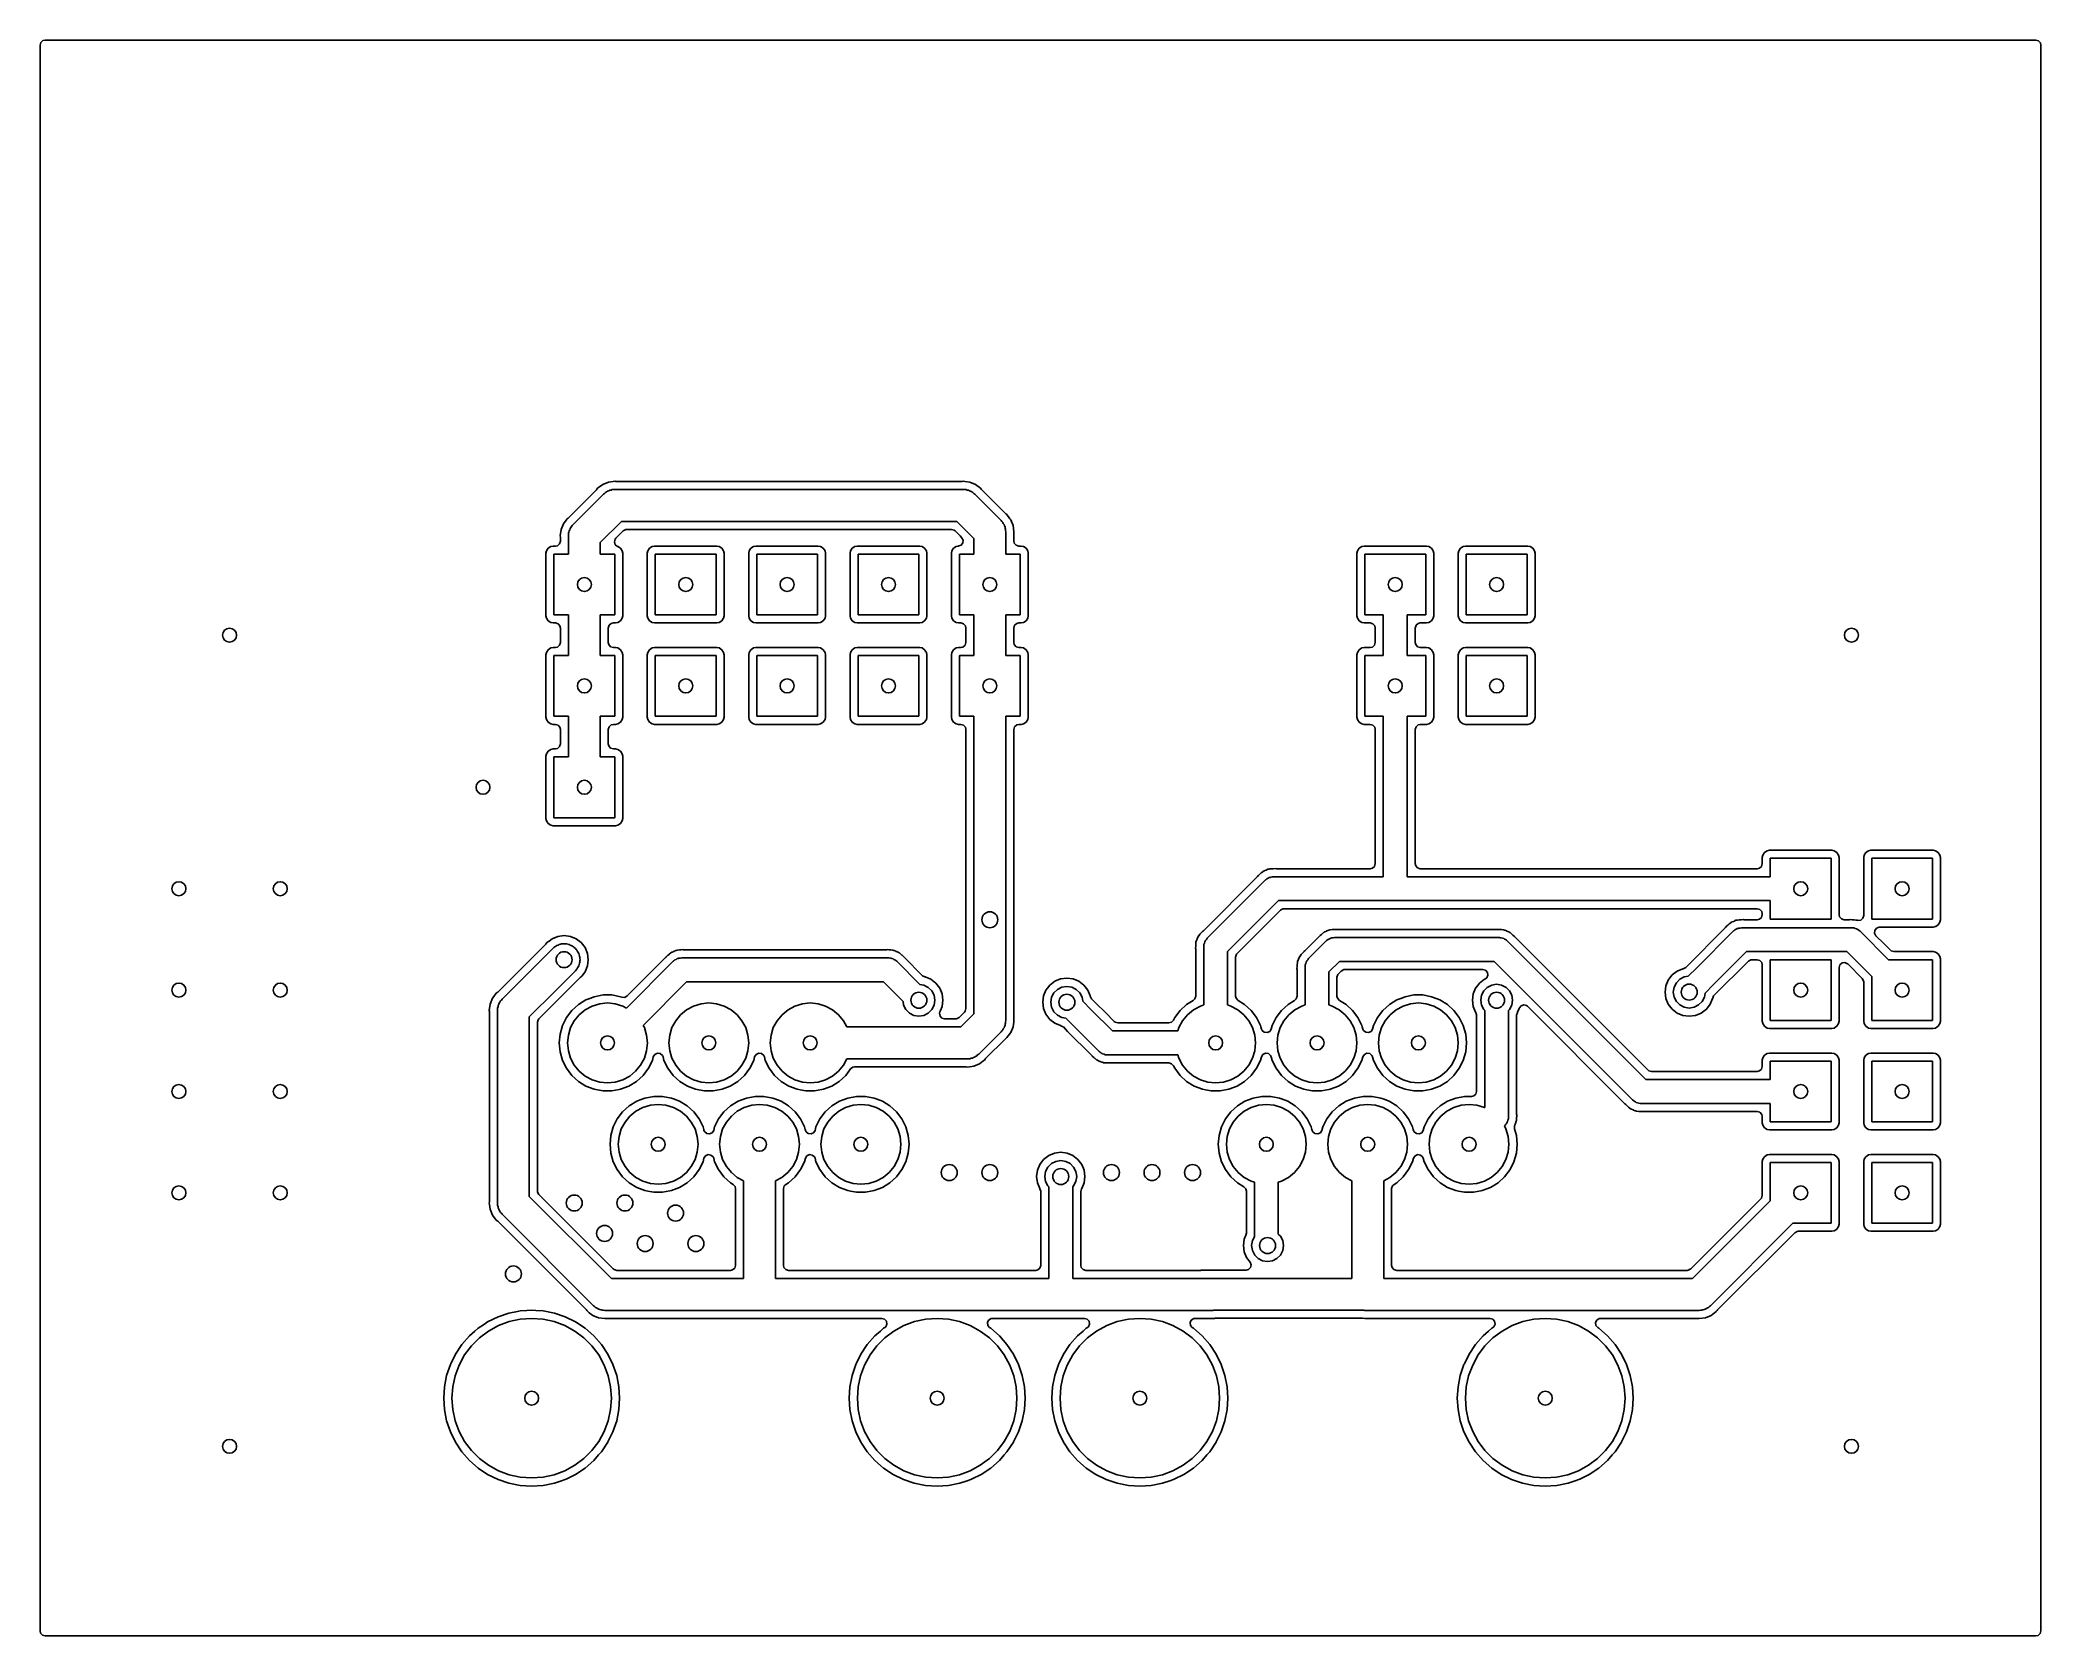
# Model space of a CAD drawing. Extents: x 0.01 to 1.99, y 0.01 to 1.59.
import ezdxf

# ---------------------------------------------------------------- set-up
doc = ezdxf.new("R2010")
doc.units = 0
doc.header["$MEASUREMENT"] = 0
doc.layers.add('BLACK', color=7, linetype='CONTINUOUS')

msp = doc.modelspace()

# ---------------------------------------------------------------- linework, layer by layer
at = {"layer": 'BLACK', "linetype": 'CONTINUOUS'}
for p, q in [((0.013, 1.5821), (0.0138, 1.5847)), ((0.013, 0.8192), (0.013, 1.5821)), ((0.0138, 1.5847), (0.0159, 1.5866)), ((0.0159, 1.5866), (0.0179, 1.587)), ((0.0179, 1.587), (1.9821, 1.587)), ((1.9821, 1.587), (1.9847, 1.5862)), ((1.9847, 1.5862), (1.9866, 1.5841)), ((1.9866, 1.5841), (1.987, 1.5821)), ((1.987, 1.5821), (1.987, 0.0179)), ((0.5681, 1.1487), (0.5631, 1.1449)), ((0.5738, 1.151), (0.5681, 1.1487)), ((0.5785, 1.1516), (0.5738, 1.151)), ((0.58, 1.1518), (0.5785, 1.1516)), ((0.5812, 1.1517), (0.58, 1.1518)), ((0.5819, 1.1516), (0.5812, 1.1517)), ((0.9221, 1.1516), (0.5819, 1.1516)), ((0.9228, 1.1517), (0.9221, 1.1516)), ((0.924, 1.1518), (0.9228, 1.1517)), ((0.9255, 1.1516), (0.924, 1.1518)), ((0.9302, 1.151), (0.9255, 1.1516)), ((0.9359, 1.1487), (0.9302, 1.151)), ((0.9409, 1.1449), (0.9359, 1.1487)), ((0.562, 1.1434), (0.5346, 1.116)), ((0.5389, 1.1091), (0.5689, 1.1391)), ((0.5624, 1.1439), (0.562, 1.1434)), ((0.5631, 1.1449), (0.5624, 1.1439)), ((0.5631, 1.1449), (0.5631, 1.1449)), ((0.5689, 1.1391), (0.5699, 1.1399)), ((0.5699, 1.1399), (0.5707, 1.1407)), ((0.5707, 1.1407), (0.5718, 1.1413)), ((0.5718, 1.1413), (0.5729, 1.142)), ((0.5729, 1.142), (0.574, 1.1424)), ((0.574, 1.1424), (0.5751, 1.143)), ((0.5751, 1.143), (0.5764, 1.1432)), ((0.5764, 1.1432), (0.5775, 1.1436)), ((0.5775, 1.1436), (0.5788, 1.1436)), ((0.5788, 1.1436), (0.58, 1.1437)), ((0.58, 1.1437), (0.924, 1.1437)), ((0.924, 1.1437), (0.9252, 1.1436)), ((0.9252, 1.1436), (0.9265, 1.1436)), ((0.9265, 1.1436), (0.9276, 1.1432)), ((0.9276, 1.1432), (0.9289, 1.143)), ((0.9289, 1.143), (0.93, 1.1424)), ((0.93, 1.1424), (0.9311, 1.142)), ((0.9311, 1.142), (0.9322, 1.1413)), ((0.9322, 1.1413), (0.9333, 1.1407)), ((0.9333, 1.1407), (0.9341, 1.1399)), ((0.9341, 1.1399), (0.9351, 1.1391)), ((0.9351, 1.1391), (0.9611, 1.1131)), ((0.9416, 1.1439), (0.9409, 1.1449)), ((0.942, 1.1434), (0.9416, 1.1439)), ((0.9654, 1.12), (0.942, 1.1434)), ((0.5293, 1.1099), (0.527, 1.1042)), ((0.5322, 1.1136), (0.5293, 1.1099)), ((0.5293, 1.1099), (0.5293, 1.1099)), ((0.5331, 1.1149), (0.5322, 1.1136)), ((0.5322, 1.1136), (0.5322, 1.1136)), ((0.5341, 1.1156), (0.5331, 1.1149)), ((0.5346, 1.116), (0.5341, 1.1156)), ((0.536, 1.1051), (0.5367, 1.1062)), ((0.5367, 1.1062), (0.5373, 1.1073)), ((0.5373, 1.1073), (0.5381, 1.1081)), ((0.5381, 1.1081), (0.5389, 1.1091)), ((0.5865, 1.1123), (0.5657, 1.0915)), ((0.9175, 1.1123), (0.5865, 1.1123)), ((0.9343, 1.0955), (0.9175, 1.1123)), ((0.9611, 1.1131), (0.9619, 1.1121)), ((0.9619, 1.1121), (0.9627, 1.1113)), ((0.9627, 1.1113), (0.9633, 1.1102)), ((0.9633, 1.1102), (0.964, 1.1091)), ((0.964, 1.1091), (0.9644, 1.108)), ((0.9644, 1.108), (0.965, 1.1069)), ((0.965, 1.1069), (0.9652, 1.1056)), ((0.9652, 1.1056), (0.9656, 1.1045)), ((0.9659, 1.1196), (0.9654, 1.12)), ((0.9669, 1.1189), (0.9659, 1.1196)), ((0.9699, 1.1149), (0.9669, 1.1189)), ((0.9707, 1.1139), (0.9699, 1.1149)), ((0.973, 1.1082), (0.9707, 1.1139)), ((0.9738, 1.102), (0.973, 1.1082)), ((0.973, 1.1082), (0.973, 1.1082)), ((0.5169, 1.0874), (0.5143, 1.0857)), ((0.5192, 1.0879), (0.5169, 1.0874)), ((0.5214, 1.0879), (0.5192, 1.0879)), ((0.5235, 1.0883), (0.5214, 1.0879)), ((0.5256, 1.0902), (0.5235, 1.0883)), ((0.5264, 1.0929), (0.5256, 1.0902)), ((0.527, 1.1042), (0.5262, 1.098)), ((0.5262, 1.098), (0.5262, 1.098)), ((0.5262, 1.098), (0.5263, 1.0968)), ((0.5263, 1.0968), (0.5264, 1.0961)), ((0.5264, 1.0961), (0.5264, 1.0929)), ((0.5343, 1.098), (0.5344, 1.0992)), ((0.5343, 1.08), (0.5343, 1.098)), ((0.5344, 1.1005), (0.5348, 1.1016)), ((0.5344, 1.0992), (0.5344, 1.1005)), ((0.5348, 1.1016), (0.535, 1.1029)), ((0.535, 1.1029), (0.5356, 1.104)), ((0.5356, 1.104), (0.536, 1.1051)), ((0.5657, 1.0915), (0.5657, 1.08)), ((0.5797, 1.092), (0.5804, 1.0947)), ((0.5805, 1.0893), (0.5797, 1.092)), ((0.5804, 1.0947), (0.5811, 1.0957)), ((0.5827, 1.0876), (0.5805, 1.0893)), ((0.5811, 1.0957), (0.5883, 1.1029)), ((0.5831, 1.0874), (0.5827, 1.0876)), ((0.5857, 1.0857), (0.5831, 1.0874)), ((0.5831, 1.0874), (0.5831, 1.0874)), ((0.5883, 1.1029), (0.5908, 1.1042)), ((0.5908, 1.1042), (0.5918, 1.1044)), ((0.5918, 1.1044), (0.9122, 1.1044)), ((0.6169, 1.0874), (0.6143, 1.0857)), ((0.6192, 1.0879), (0.6169, 1.0874)), ((0.6808, 1.0879), (0.6192, 1.0879)), ((0.6831, 1.0874), (0.6808, 1.0879)), ((0.6857, 1.0857), (0.6831, 1.0874)), ((0.7169, 1.0874), (0.7143, 1.0857)), ((0.7192, 1.0879), (0.7169, 1.0874)), ((0.7808, 1.0879), (0.7192, 1.0879)), ((0.7831, 1.0874), (0.7808, 1.0879)), ((0.7857, 1.0857), (0.7831, 1.0874)), ((0.8169, 1.0874), (0.8143, 1.0857)), ((0.8192, 1.0879), (0.8169, 1.0874)), ((0.8808, 1.0879), (0.8192, 1.0879)), ((0.8831, 1.0874), (0.8808, 1.0879)), ((0.8857, 1.0857), (0.8831, 1.0874)), ((0.9122, 1.1044), (0.9148, 1.1036)), ((0.9169, 1.0874), (0.9143, 1.0857)), ((0.9148, 1.1036), (0.9157, 1.1029)), ((0.9157, 1.1029), (0.9206, 1.098)), ((0.9186, 1.0878), (0.9169, 1.0874)), ((0.9195, 1.0879), (0.9186, 1.0878)), ((0.9217, 1.0889), (0.9195, 1.088)), ((0.9195, 1.088), (0.9195, 1.0879)), ((0.9206, 1.098), (0.9222, 1.0963)), ((0.9234, 1.0911), (0.9217, 1.0889)), ((0.9222, 1.0963), (0.9236, 1.0939)), ((0.9236, 1.0939), (0.9234, 1.0911)), ((0.9343, 1.08), (0.9343, 1.0955)), ((0.9656, 1.1045), (0.9656, 1.1032)), ((0.9656, 1.1032), (0.9657, 1.102)), ((0.9657, 1.102), (0.9657, 1.08)), ((0.9736, 1.1001), (0.9737, 1.1008)), ((0.9736, 1.0929), (0.9736, 1.1001)), ((0.9741, 1.0908), (0.9736, 1.0929)), ((0.9737, 1.1008), (0.9738, 1.102)), ((0.9738, 1.102), (0.9738, 1.102)), ((0.9759, 1.0887), (0.9741, 1.0908)), ((0.9786, 1.0879), (0.9759, 1.0887)), ((0.9808, 1.0879), (0.9786, 1.0879)), ((0.9831, 1.0874), (0.9808, 1.0879)), ((0.9808, 1.0879), (0.9808, 1.0879)), ((0.9857, 1.0857), (0.9831, 1.0874)), ((1.3169, 1.0874), (1.3143, 1.0857)), ((1.3192, 1.0879), (1.3169, 1.0874)), ((1.3808, 1.0879), (1.3192, 1.0879)), ((1.3831, 1.0874), (1.3808, 1.0879)), ((1.3857, 1.0857), (1.3831, 1.0874)), ((1.4169, 1.0874), (1.4143, 1.0857)), ((1.4192, 1.0879), (1.4169, 1.0874)), ((1.4808, 1.0879), (1.4192, 1.0879)), ((1.4831, 1.0874), (1.4808, 1.0879)), ((1.4857, 1.0857), (1.4831, 1.0874)), ((0.5126, 1.0831), (0.5121, 1.0808)), ((0.5121, 1.0808), (0.5121, 1.0192)), ((0.5143, 1.0857), (0.5126, 1.0831)), ((0.5126, 1.0831), (0.5126, 1.0831)), ((0.52, 1.02), (0.52, 1.08)), ((0.52, 1.08), (0.5343, 1.08)), ((0.5657, 1.08), (0.58, 1.08)), ((0.58, 1.08), (0.58, 1.02)), ((0.5874, 1.0831), (0.5857, 1.0857)), ((0.5879, 1.0808), (0.5874, 1.0831)), ((0.5879, 1.0192), (0.5879, 1.0808)), ((0.6126, 1.0831), (0.6121, 1.0808)), ((0.6121, 1.0808), (0.6121, 1.0192)), ((0.6143, 1.0857), (0.6126, 1.0831)), ((0.6126, 1.0831), (0.6126, 1.0831)), ((0.62, 1.02), (0.62, 1.08)), ((0.62, 1.08), (0.68, 1.08)), ((0.68, 1.08), (0.68, 1.02)), ((0.6874, 1.0831), (0.6857, 1.0857)), ((0.6879, 1.0808), (0.6874, 1.0831)), ((0.6879, 1.0192), (0.6879, 1.0808)), ((0.7126, 1.0831), (0.7121, 1.0808)), ((0.7121, 1.0808), (0.7121, 1.0192)), ((0.7143, 1.0857), (0.7126, 1.0831)), ((0.7126, 1.0831), (0.7126, 1.0831)), ((0.72, 1.02), (0.72, 1.08)), ((0.72, 1.08), (0.78, 1.08)), ((0.78, 1.08), (0.78, 1.02)), ((0.7874, 1.0831), (0.7857, 1.0857)), ((0.7879, 1.0808), (0.7874, 1.0831)), ((0.7879, 1.0192), (0.7879, 1.0808)), ((0.8126, 1.0831), (0.8121, 1.0808)), ((0.8121, 1.0808), (0.8121, 1.0192)), ((0.8143, 1.0857), (0.8126, 1.0831)), ((0.8126, 1.0831), (0.8126, 1.0831)), ((0.82, 1.02), (0.82, 1.08)), ((0.82, 1.08), (0.88, 1.08)), ((0.88, 1.08), (0.88, 1.02)), ((0.8874, 1.0831), (0.8857, 1.0857)), ((0.8879, 1.0808), (0.8874, 1.0831)), ((0.8879, 1.0192), (0.8879, 1.0808)), ((0.9126, 1.0831), (0.9121, 1.0808)), ((0.9121, 1.0808), (0.9121, 1.0192)), ((0.9143, 1.0857), (0.9126, 1.0831)), ((0.9126, 1.0831), (0.9126, 1.0831)), ((0.92, 1.02), (0.92, 1.08)), ((0.92, 1.08), (0.9343, 1.08)), ((0.9657, 1.08), (0.98, 1.08)), ((0.98, 1.08), (0.98, 1.02)), ((0.9874, 1.0831), (0.9857, 1.0857)), ((0.9879, 1.0808), (0.9874, 1.0831)), ((0.9879, 1.0192), (0.9879, 1.0808)), ((1.3126, 1.0831), (1.3121, 1.0808)), ((1.3121, 1.0808), (1.3121, 1.0192)), ((1.3143, 1.0857), (1.3126, 1.0831)), ((1.3126, 1.0831), (1.3126, 1.0831)), ((1.32, 1.02), (1.32, 1.08)), ((1.32, 1.08), (1.38, 1.08)), ((1.38, 1.08), (1.38, 1.02)), ((1.3874, 1.0831), (1.3857, 1.0857)), ((1.3879, 1.0808), (1.3874, 1.0831)), ((1.3879, 1.0192), (1.3879, 1.0808)), ((1.4126, 1.0831), (1.4121, 1.0808)), ((1.4121, 1.0808), (1.4121, 1.0192)), ((1.4143, 1.0857), (1.4126, 1.0831)), ((1.4126, 1.0831), (1.4126, 1.0831)), ((1.42, 1.02), (1.42, 1.08)), ((1.42, 1.08), (1.48, 1.08)), ((1.48, 1.08), (1.48, 1.02)), ((1.4874, 1.0831), (1.4857, 1.0857)), ((1.4879, 1.0808), (1.4874, 1.0831)), ((1.4879, 1.0192), (1.4879, 1.0808)), ((0.5121, 1.0192), (0.5126, 1.0169)), ((0.5126, 1.0169), (0.5126, 1.0169)), ((0.5126, 1.0169), (0.5143, 1.0143)), ((0.5143, 1.0143), (0.5169, 1.0126)), ((0.5169, 1.0126), (0.5169, 1.0126)), ((0.5169, 1.0126), (0.5192, 1.0121)), ((0.5192, 1.0121), (0.5192, 1.0121)), ((0.5192, 1.0121), (0.5214, 1.0121)), ((0.5343, 1.02), (0.52, 1.02)), ((0.5214, 1.0121), (0.5241, 1.0113)), ((0.5241, 1.0113), (0.5259, 1.0092)), ((0.5259, 1.0092), (0.5264, 1.0071)), ((0.5264, 1.0071), (0.5264, 0.9929)), ((0.5343, 0.98), (0.5343, 1.02)), ((0.58, 1.02), (0.5657, 1.02)), ((0.5657, 1.02), (0.5657, 0.98)), ((0.5736, 1.0071), (0.5744, 1.0098)), ((0.5736, 0.9929), (0.5736, 1.0071)), ((0.5744, 1.0098), (0.5765, 1.0117)), ((0.5765, 1.0117), (0.5786, 1.0121)), ((0.5786, 1.0121), (0.5808, 1.0121)), ((0.5808, 1.0121), (0.5831, 1.0126)), ((0.5831, 1.0126), (0.5857, 1.0143)), ((0.5831, 1.0126), (0.5831, 1.0126)), ((0.5857, 1.0143), (0.5874, 1.0169)), ((0.5874, 1.0169), (0.5879, 1.0192)), ((0.5879, 1.0192), (0.5879, 1.0192)), ((0.6121, 1.0192), (0.6126, 1.0169)), ((0.6126, 1.0169), (0.6126, 1.0169)), ((0.6126, 1.0169), (0.6143, 1.0143)), ((0.6143, 1.0143), (0.6169, 1.0126)), ((0.6169, 1.0126), (0.6169, 1.0126)), ((0.6169, 1.0126), (0.6192, 1.0121)), ((0.6192, 1.0121), (0.6192, 1.0121)), ((0.6192, 1.0121), (0.6808, 1.0121)), ((0.68, 1.02), (0.62, 1.02)), ((0.6808, 1.0121), (0.6831, 1.0126)), ((0.6831, 1.0126), (0.6857, 1.0143)), ((0.6831, 1.0126), (0.6831, 1.0126)), ((0.6857, 1.0143), (0.6874, 1.0169)), ((0.6874, 1.0169), (0.6879, 1.0192)), ((0.6879, 1.0192), (0.6879, 1.0192)), ((0.7121, 1.0192), (0.7126, 1.0169)), ((0.7126, 1.0169), (0.7126, 1.0169)), ((0.7126, 1.0169), (0.7143, 1.0143)), ((0.7143, 1.0143), (0.7169, 1.0126)), ((0.7169, 1.0126), (0.7169, 1.0126)), ((0.7169, 1.0126), (0.7192, 1.0121)), ((0.7192, 1.0121), (0.7192, 1.0121)), ((0.7192, 1.0121), (0.7808, 1.0121)), ((0.78, 1.02), (0.72, 1.02)), ((0.7808, 1.0121), (0.7831, 1.0126)), ((0.7831, 1.0126), (0.7857, 1.0143)), ((0.7831, 1.0126), (0.7831, 1.0126)), ((0.7857, 1.0143), (0.7874, 1.0169)), ((0.7874, 1.0169), (0.7879, 1.0192)), ((0.7879, 1.0192), (0.7879, 1.0192)), ((0.8121, 1.0192), (0.8126, 1.0169)), ((0.8126, 1.0169), (0.8126, 1.0169)), ((0.8126, 1.0169), (0.8143, 1.0143)), ((0.8143, 1.0143), (0.8169, 1.0126)), ((0.8169, 1.0126), (0.8169, 1.0126)), ((0.8169, 1.0126), (0.8192, 1.0121)), ((0.8192, 1.0121), (0.8192, 1.0121)), ((0.8192, 1.0121), (0.8808, 1.0121)), ((0.88, 1.02), (0.82, 1.02)), ((0.8808, 1.0121), (0.8831, 1.0126)), ((0.8831, 1.0126), (0.8857, 1.0143)), ((0.8831, 1.0126), (0.8831, 1.0126)), ((0.8857, 1.0143), (0.8874, 1.0169)), ((0.8874, 1.0169), (0.8879, 1.0192)), ((0.9121, 1.0192), (0.9126, 1.0169)), ((0.9126, 1.0169), (0.9126, 1.0169)), ((0.9126, 1.0169), (0.9143, 1.0143)), ((0.9143, 1.0143), (0.9169, 1.0126)), ((0.9169, 1.0126), (0.9169, 1.0126)), ((0.9169, 1.0126), (0.9192, 1.0121)), ((0.9192, 1.0121), (0.9192, 1.0121)), ((0.9192, 1.0121), (0.9214, 1.0121)), ((0.9343, 1.02), (0.92, 1.02)), ((0.9214, 1.0121), (0.9241, 1.0113)), ((0.9241, 1.0113), (0.9259, 1.0092)), ((0.9259, 1.0092), (0.9264, 1.0071)), ((0.9264, 1.0071), (0.9264, 0.9929)), ((0.9343, 0.98), (0.9343, 1.02)), ((0.98, 1.02), (0.9657, 1.02)), ((0.9657, 1.02), (0.9657, 0.98)), ((0.9736, 1.0071), (0.9744, 1.0098)), ((0.9736, 0.9929), (0.9736, 1.0071)), ((0.9744, 1.0098), (0.9765, 1.0117)), ((0.9765, 1.0117), (0.9786, 1.0121)), ((0.9786, 1.0121), (0.9808, 1.0121)), ((0.9808, 1.0121), (0.9831, 1.0126)), ((0.9831, 1.0126), (0.9857, 1.0143)), ((0.9831, 1.0126), (0.9831, 1.0126)), ((0.9857, 1.0143), (0.9874, 1.0169)), ((0.9874, 1.0169), (0.9879, 1.0192)), ((1.3121, 1.0192), (1.3126, 1.0169)), ((1.3126, 1.0169), (1.3126, 1.0169)), ((1.3126, 1.0169), (1.3143, 1.0143)), ((1.3143, 1.0143), (1.3169, 1.0126)), ((1.3169, 1.0126), (1.3169, 1.0126)), ((1.3169, 1.0126), (1.3192, 1.0121)), ((1.3192, 1.0121), (1.3192, 1.0121)), ((1.3192, 1.0121), (1.3253, 1.0121)), ((1.3382, 1.02), (1.32, 1.02)), ((1.3253, 1.0121), (1.328, 1.0113)), ((1.328, 1.0113), (1.3298, 1.0092)), ((1.3298, 1.0092), (1.3303, 1.0071)), ((1.3303, 1.0071), (1.3303, 0.9929)), ((1.3382, 0.98), (1.3382, 1.02)), ((1.38, 1.02), (1.3618, 1.02)), ((1.3618, 1.02), (1.3618, 0.98)), ((1.3697, 1.0071), (1.3705, 1.0098)), ((1.3697, 0.9929), (1.3697, 1.0071)), ((1.3705, 1.0098), (1.3726, 1.0117)), ((1.3726, 1.0117), (1.3747, 1.0121)), ((1.3747, 1.0121), (1.3808, 1.0121)), ((1.3808, 1.0121), (1.3831, 1.0126)), ((1.3831, 1.0126), (1.3857, 1.0143)), ((1.3831, 1.0126), (1.3831, 1.0126)), ((1.3857, 1.0143), (1.3874, 1.0169)), ((1.3874, 1.0169), (1.3879, 1.0192)), ((1.3879, 1.0192), (1.3879, 1.0192)), ((1.4121, 1.0192), (1.4126, 1.0169)), ((1.4126, 1.0169), (1.4126, 1.0169)), ((1.4126, 1.0169), (1.4143, 1.0143)), ((1.4143, 1.0143), (1.4169, 1.0126)), ((1.4169, 1.0126), (1.4169, 1.0126)), ((1.4169, 1.0126), (1.4192, 1.0121)), ((1.4192, 1.0121), (1.4192, 1.0121)), ((1.4192, 1.0121), (1.4808, 1.0121)), ((1.48, 1.02), (1.42, 1.02)), ((1.4808, 1.0121), (1.4831, 1.0126)), ((1.4831, 1.0126), (1.4857, 1.0143)), ((1.4831, 1.0126), (1.4831, 1.0126)), ((1.4857, 1.0143), (1.4874, 1.0169)), ((1.4874, 1.0169), (1.4879, 1.0192)), ((0.5169, 0.9874), (0.5143, 0.9857)), ((0.5192, 0.9879), (0.5169, 0.9874)), ((0.5214, 0.9879), (0.5192, 0.9879)), ((0.5235, 0.9883), (0.5214, 0.9879)), ((0.5256, 0.9902), (0.5235, 0.9883)), ((0.5264, 0.9929), (0.5256, 0.9902)), ((0.5741, 0.9908), (0.5736, 0.9929)), ((0.5759, 0.9887), (0.5741, 0.9908)), ((0.5786, 0.9879), (0.5759, 0.9887)), ((0.5808, 0.9879), (0.5786, 0.9879)), ((0.5831, 0.9874), (0.5808, 0.9879)), ((0.5808, 0.9879), (0.5808, 0.9879)), ((0.5857, 0.9857), (0.5831, 0.9874)), ((0.6169, 0.9874), (0.6143, 0.9857)), ((0.6192, 0.9879), (0.6169, 0.9874)), ((0.6808, 0.9879), (0.6192, 0.9879)), ((0.6831, 0.9874), (0.6808, 0.9879)), ((0.6857, 0.9857), (0.6831, 0.9874)), ((0.7169, 0.9874), (0.7143, 0.9857)), ((0.7192, 0.9879), (0.7169, 0.9874)), ((0.7808, 0.9879), (0.7192, 0.9879)), ((0.7831, 0.9874), (0.7808, 0.9879)), ((0.7857, 0.9857), (0.7831, 0.9874)), ((0.8169, 0.9874), (0.8143, 0.9857)), ((0.8192, 0.9879), (0.8169, 0.9874)), ((0.8808, 0.9879), (0.8192, 0.9879)), ((0.8831, 0.9874), (0.8808, 0.9879)), ((0.8857, 0.9857), (0.8831, 0.9874)), ((0.9169, 0.9874), (0.9143, 0.9857)), ((0.9192, 0.9879), (0.9169, 0.9874)), ((0.9214, 0.9879), (0.9192, 0.9879)), ((0.9235, 0.9883), (0.9214, 0.9879)), ((0.9256, 0.9902), (0.9235, 0.9883)), ((0.9264, 0.9929), (0.9256, 0.9902)), ((0.9741, 0.9908), (0.9736, 0.9929)), ((0.9759, 0.9887), (0.9741, 0.9908)), ((0.9786, 0.9879), (0.9759, 0.9887)), ((0.9808, 0.9879), (0.9786, 0.9879)), ((0.9831, 0.9874), (0.9808, 0.9879)), ((0.9808, 0.9879), (0.9808, 0.9879)), ((0.9857, 0.9857), (0.9831, 0.9874)), ((1.3169, 0.9874), (1.3143, 0.9857)), ((1.3192, 0.9879), (1.3169, 0.9874)), ((1.3253, 0.9879), (1.3192, 0.9879)), ((1.3274, 0.9883), (1.3253, 0.9879)), ((1.3295, 0.9902), (1.3274, 0.9883)), ((1.3303, 0.9929), (1.3295, 0.9902)), ((1.3702, 0.9908), (1.3697, 0.9929)), ((1.372, 0.9887), (1.3702, 0.9908)), ((1.3747, 0.9879), (1.372, 0.9887)), ((1.3808, 0.9879), (1.3747, 0.9879)), ((1.3831, 0.9874), (1.3808, 0.9879)), ((1.3808, 0.9879), (1.3808, 0.9879)), ((1.3857, 0.9857), (1.3831, 0.9874)), ((1.4169, 0.9874), (1.4143, 0.9857)), ((1.4192, 0.9879), (1.4169, 0.9874)), ((1.4808, 0.9879), (1.4192, 0.9879)), ((1.4831, 0.9874), (1.4808, 0.9879)), ((1.4857, 0.9857), (1.4831, 0.9874)), ((0.5126, 0.9831), (0.5121, 0.9808)), ((0.5121, 0.9808), (0.5121, 0.9192)), ((0.5143, 0.9857), (0.5126, 0.9831)), ((0.5126, 0.9831), (0.5126, 0.9831)), ((0.52, 0.92), (0.52, 0.98)), ((0.52, 0.98), (0.5343, 0.98)), ((0.5657, 0.98), (0.58, 0.98)), ((0.58, 0.98), (0.58, 0.92)), ((0.5874, 0.9831), (0.5857, 0.9857)), ((0.5879, 0.9808), (0.5874, 0.9831)), ((0.5879, 0.9192), (0.5879, 0.9808)), ((0.6126, 0.9831), (0.6121, 0.9808)), ((0.6121, 0.9808), (0.6121, 0.9192)), ((0.6143, 0.9857), (0.6126, 0.9831)), ((0.6126, 0.9831), (0.6126, 0.9831)), ((0.62, 0.92), (0.62, 0.98)), ((0.62, 0.98), (0.68, 0.98)), ((0.68, 0.98), (0.68, 0.92)), ((0.6874, 0.9831), (0.6857, 0.9857)), ((0.6879, 0.9808), (0.6874, 0.9831)), ((0.6879, 0.9192), (0.6879, 0.9808)), ((0.7126, 0.9831), (0.7121, 0.9808)), ((0.7121, 0.9808), (0.7121, 0.9192)), ((0.7143, 0.9857), (0.7126, 0.9831)), ((0.7126, 0.9831), (0.7126, 0.9831)), ((0.72, 0.92), (0.72, 0.98)), ((0.72, 0.98), (0.78, 0.98)), ((0.78, 0.98), (0.78, 0.92)), ((0.7874, 0.9831), (0.7857, 0.9857)), ((0.7879, 0.9808), (0.7874, 0.9831)), ((0.7879, 0.9192), (0.7879, 0.9808)), ((0.8126, 0.9831), (0.8121, 0.9808)), ((0.8121, 0.9808), (0.8121, 0.9192)), ((0.8143, 0.9857), (0.8126, 0.9831)), ((0.8126, 0.9831), (0.8126, 0.9831)), ((0.82, 0.92), (0.82, 0.98)), ((0.82, 0.98), (0.88, 0.98)), ((0.88, 0.98), (0.88, 0.92)), ((0.8874, 0.9831), (0.8857, 0.9857)), ((0.8879, 0.9808), (0.8874, 0.9831)), ((0.8879, 0.9192), (0.8879, 0.9808)), ((0.9126, 0.9831), (0.9121, 0.9808)), ((0.9121, 0.9808), (0.9121, 0.9192)), ((0.9143, 0.9857), (0.9126, 0.9831)), ((0.9126, 0.9831), (0.9126, 0.9831)), ((0.92, 0.92), (0.92, 0.98)), ((0.92, 0.98), (0.9343, 0.98)), ((0.9657, 0.98), (0.98, 0.98)), ((0.98, 0.98), (0.98, 0.92)), ((0.9874, 0.9831), (0.9857, 0.9857)), ((0.9879, 0.9808), (0.9874, 0.9831)), ((0.9879, 0.9192), (0.9879, 0.9808)), ((1.3126, 0.9831), (1.3121, 0.9808)), ((1.3121, 0.9808), (1.3121, 0.9192)), ((1.3143, 0.9857), (1.3126, 0.9831)), ((1.3126, 0.9831), (1.3126, 0.9831)), ((1.32, 0.92), (1.32, 0.98)), ((1.32, 0.98), (1.3382, 0.98)), ((1.3618, 0.98), (1.38, 0.98)), ((1.38, 0.98), (1.38, 0.92)), ((1.3874, 0.9831), (1.3857, 0.9857)), ((1.3879, 0.9808), (1.3874, 0.9831)), ((1.3879, 0.9192), (1.3879, 0.9808)), ((1.4126, 0.9831), (1.4121, 0.9808)), ((1.4121, 0.9808), (1.4121, 0.9192)), ((1.4143, 0.9857), (1.4126, 0.9831)), ((1.4126, 0.9831), (1.4126, 0.9831)), ((1.42, 0.92), (1.42, 0.98)), ((1.42, 0.98), (1.48, 0.98)), ((1.48, 0.98), (1.48, 0.92)), ((1.4874, 0.9831), (1.4857, 0.9857)), ((1.4879, 0.9808), (1.4874, 0.9831)), ((1.4879, 0.9192), (1.4879, 0.9808)), ((0.5121, 0.9192), (0.5126, 0.9169)), ((0.5126, 0.9169), (0.5126, 0.9169)), ((0.5126, 0.9169), (0.5143, 0.9143)), ((0.5143, 0.9143), (0.5169, 0.9126)), ((0.5169, 0.9126), (0.5169, 0.9126)), ((0.5169, 0.9126), (0.5192, 0.9121)), ((0.5192, 0.9121), (0.5192, 0.9121)), ((0.5192, 0.9121), (0.5214, 0.9121)), ((0.5343, 0.92), (0.52, 0.92)), ((0.5214, 0.9121), (0.5241, 0.9113)), ((0.5241, 0.9113), (0.5259, 0.9092)), ((0.5259, 0.9092), (0.5264, 0.9071)), ((0.5343, 0.88), (0.5343, 0.92)), ((0.58, 0.92), (0.5657, 0.92)), ((0.5657, 0.92), (0.5657, 0.88)), ((0.5736, 0.9071), (0.5744, 0.9098)), ((0.5744, 0.9098), (0.5765, 0.9117)), ((0.5765, 0.9117), (0.5786, 0.9121)), ((0.5786, 0.9121), (0.5808, 0.9121)), ((0.5808, 0.9121), (0.5831, 0.9126)), ((0.5831, 0.9126), (0.5857, 0.9143)), ((0.5831, 0.9126), (0.5831, 0.9126)), ((0.5857, 0.9143), (0.5874, 0.9169)), ((0.5874, 0.9169), (0.5879, 0.9192)), ((0.5879, 0.9192), (0.5879, 0.9192)), ((0.6121, 0.9192), (0.6126, 0.9169)), ((0.6126, 0.9169), (0.6126, 0.9169)), ((0.6126, 0.9169), (0.6143, 0.9143)), ((0.6143, 0.9143), (0.6169, 0.9126)), ((0.6169, 0.9126), (0.6169, 0.9126)), ((0.6169, 0.9126), (0.6192, 0.9121)), ((0.6192, 0.9121), (0.6192, 0.9121)), ((0.6192, 0.9121), (0.6808, 0.9121)), ((0.68, 0.92), (0.62, 0.92)), ((0.6808, 0.9121), (0.6831, 0.9126)), ((0.6831, 0.9126), (0.6857, 0.9143)), ((0.6831, 0.9126), (0.6831, 0.9126)), ((0.6857, 0.9143), (0.6874, 0.9169)), ((0.6874, 0.9169), (0.6879, 0.9192)), ((0.6879, 0.9192), (0.6879, 0.9192)), ((0.7121, 0.9192), (0.7126, 0.9169)), ((0.7126, 0.9169), (0.7126, 0.9169)), ((0.7126, 0.9169), (0.7143, 0.9143)), ((0.7143, 0.9143), (0.7169, 0.9126)), ((0.7169, 0.9126), (0.7169, 0.9126)), ((0.7169, 0.9126), (0.7192, 0.9121)), ((0.7192, 0.9121), (0.7192, 0.9121)), ((0.7192, 0.9121), (0.7808, 0.9121)), ((0.78, 0.92), (0.72, 0.92)), ((0.7808, 0.9121), (0.7831, 0.9126)), ((0.7831, 0.9126), (0.7857, 0.9143)), ((0.7831, 0.9126), (0.7831, 0.9126)), ((0.7857, 0.9143), (0.7874, 0.9169)), ((0.7874, 0.9169), (0.7879, 0.9192)), ((0.7879, 0.9192), (0.7879, 0.9192)), ((0.8121, 0.9192), (0.8126, 0.9169)), ((0.8126, 0.9169), (0.8126, 0.9169)), ((0.8126, 0.9169), (0.8143, 0.9143)), ((0.8143, 0.9143), (0.8169, 0.9126)), ((0.8169, 0.9126), (0.8169, 0.9126)), ((0.8169, 0.9126), (0.8192, 0.9121)), ((0.8192, 0.9121), (0.8192, 0.9121)), ((0.8192, 0.9121), (0.8808, 0.9121)), ((0.88, 0.92), (0.82, 0.92)), ((0.8808, 0.9121), (0.8831, 0.9126)), ((0.8831, 0.9126), (0.8857, 0.9143)), ((0.8831, 0.9126), (0.8831, 0.9126)), ((0.8857, 0.9143), (0.8874, 0.9169)), ((0.8874, 0.9169), (0.8879, 0.9192)), ((0.9121, 0.9192), (0.9126, 0.9169)), ((0.9126, 0.9169), (0.9126, 0.9169)), ((0.9126, 0.9169), (0.9143, 0.9143)), ((0.9143, 0.9143), (0.9169, 0.9126)), ((0.9169, 0.9126), (0.9169, 0.9126)), ((0.9169, 0.9126), (0.9192, 0.9121)), ((0.9192, 0.9121), (0.9192, 0.9121)), ((0.9192, 0.9121), (0.9214, 0.9121)), ((0.9343, 0.92), (0.92, 0.92)), ((0.9214, 0.9121), (0.9241, 0.9113)), ((0.9241, 0.9113), (0.9259, 0.9092)), ((0.9259, 0.9092), (0.9264, 0.9071)), ((0.9343, 0.8885), (0.9343, 0.92)), ((0.98, 0.92), (0.9657, 0.92)), ((0.9657, 0.92), (0.9657, 0.8885)), ((0.9736, 0.9071), (0.9744, 0.9098)), ((0.9744, 0.9098), (0.9765, 0.9117)), ((0.9765, 0.9117), (0.9786, 0.9121)), ((0.9786, 0.9121), (0.9808, 0.9121)), ((0.9808, 0.9121), (0.9831, 0.9126)), ((0.9831, 0.9126), (0.9857, 0.9143)), ((0.9831, 0.9126), (0.9831, 0.9126)), ((0.9857, 0.9143), (0.9874, 0.9169)), ((0.9874, 0.9169), (0.9879, 0.9192)), ((1.3121, 0.9192), (1.3126, 0.9169)), ((1.3126, 0.9169), (1.3126, 0.9169)), ((1.3126, 0.9169), (1.3143, 0.9143)), ((1.3143, 0.9143), (1.3169, 0.9126)), ((1.3169, 0.9126), (1.3169, 0.9126)), ((1.3169, 0.9126), (1.3192, 0.9121)), ((1.3192, 0.9121), (1.3192, 0.9121)), ((1.3192, 0.9121), (1.3253, 0.9121)), ((1.3382, 0.92), (1.32, 0.92)), ((1.3253, 0.9121), (1.328, 0.9113)), ((1.328, 0.9113), (1.3298, 0.9092)), ((1.3298, 0.9092), (1.3303, 0.9071)), ((1.3382, 0.7618), (1.3382, 0.92)), ((1.38, 0.92), (1.3618, 0.92)), ((1.3618, 0.92), (1.3618, 0.7618)), ((1.3697, 0.9071), (1.3705, 0.9098)), ((1.3705, 0.9098), (1.3726, 0.9117)), ((1.3726, 0.9117), (1.3747, 0.9121)), ((1.3747, 0.9121), (1.3808, 0.9121)), ((1.3808, 0.9121), (1.3831, 0.9126)), ((1.3831, 0.9126), (1.3857, 0.9143)), ((1.3831, 0.9126), (1.3831, 0.9126)), ((1.3857, 0.9143), (1.3874, 0.9169)), ((1.3874, 0.9169), (1.3879, 0.9192)), ((1.3879, 0.9192), (1.3879, 0.9192)), ((1.4121, 0.9192), (1.4126, 0.9169)), ((1.4126, 0.9169), (1.4126, 0.9169)), ((1.4126, 0.9169), (1.4143, 0.9143)), ((1.4143, 0.9143), (1.4169, 0.9126)), ((1.4169, 0.9126), (1.4169, 0.9126)), ((1.4169, 0.9126), (1.4192, 0.9121)), ((1.4192, 0.9121), (1.4192, 0.9121)), ((1.4192, 0.9121), (1.4808, 0.9121)), ((1.48, 0.92), (1.42, 0.92)), ((1.4808, 0.9121), (1.4831, 0.9126)), ((1.4831, 0.9126), (1.4857, 0.9143)), ((1.4831, 0.9126), (1.4831, 0.9126)), ((1.4857, 0.9143), (1.4874, 0.9169)), ((1.4874, 0.9169), (1.4879, 0.9192)), ((0.5235, 0.8883), (0.5214, 0.8879)), ((0.5256, 0.8902), (0.5235, 0.8883)), ((0.5264, 0.8929), (0.5256, 0.8902)), ((0.5264, 0.9071), (0.5264, 0.8929)), ((0.5736, 0.8929), (0.5736, 0.9071)), ((0.5741, 0.8908), (0.5736, 0.8929)), ((0.5759, 0.8887), (0.5741, 0.8908)), ((0.5786, 0.8879), (0.5759, 0.8887)), ((0.9264, 0.9071), (0.9264, 0.7213)), ((0.9343, 0.7194), (0.9343, 0.8885)), ((0.9657, 0.8885), (0.9657, 0.7194)), ((0.9736, 0.7213), (0.9736, 0.9071)), ((1.3303, 0.9071), (1.3303, 0.7747)), ((1.3697, 0.7747), (1.3697, 0.9071)), ((0.5126, 0.8831), (0.5121, 0.8808)), ((0.5121, 0.8808), (0.5121, 0.8192)), ((0.5143, 0.8857), (0.5126, 0.8831)), ((0.5126, 0.8831), (0.5126, 0.8831)), ((0.5169, 0.8874), (0.5143, 0.8857)), ((0.5192, 0.8879), (0.5169, 0.8874)), ((0.5214, 0.8879), (0.5192, 0.8879)), ((0.52, 0.82), (0.52, 0.88)), ((0.52, 0.88), (0.5343, 0.88)), ((0.5657, 0.88), (0.58, 0.88)), ((0.5808, 0.8879), (0.5786, 0.8879)), ((0.58, 0.88), (0.58, 0.82)), ((0.5831, 0.8874), (0.5808, 0.8879)), ((0.5808, 0.8879), (0.5808, 0.8879)), ((0.5857, 0.8857), (0.5831, 0.8874)), ((0.5874, 0.8831), (0.5857, 0.8857)), ((0.5879, 0.8808), (0.5874, 0.8831)), ((0.5879, 0.8192), (0.5879, 0.8808)), ((0.013, 0.44), (0.013, 0.8192)), ((0.5121, 0.8192), (0.5126, 0.8169)), ((0.5126, 0.8169), (0.5126, 0.8169)), ((0.5126, 0.8169), (0.5143, 0.8143)), ((0.5143, 0.8143), (0.5169, 0.8126)), ((0.5169, 0.8126), (0.5169, 0.8126)), ((0.5169, 0.8126), (0.5192, 0.8121)), ((0.5192, 0.8121), (0.5192, 0.8121)), ((0.5192, 0.8121), (0.5808, 0.8121)), ((0.58, 0.82), (0.52, 0.82)), ((0.5808, 0.8121), (0.5831, 0.8126)), ((0.5831, 0.8126), (0.5857, 0.8143)), ((0.5831, 0.8126), (0.5831, 0.8126)), ((0.5857, 0.8143), (0.5874, 0.8169)), ((0.5874, 0.8169), (0.5879, 0.8192)), ((1.3274, 0.7702), (1.3253, 0.7697)), ((1.3295, 0.772), (1.3274, 0.7702)), ((1.3303, 0.7747), (1.3295, 0.772)), ((1.3702, 0.7726), (1.3697, 0.7747)), ((1.372, 0.7705), (1.3702, 0.7726)), ((1.3747, 0.7697), (1.372, 0.7705)), ((1.7092, 0.7702), (1.7071, 0.7697)), ((1.7113, 0.772), (1.7092, 0.7702)), ((1.7121, 0.7747), (1.7113, 0.772)), ((1.7126, 0.7831), (1.7121, 0.7808)), ((1.7121, 0.7808), (1.7121, 0.7747)), ((1.7143, 0.7857), (1.7126, 0.7831)), ((1.7126, 0.7831), (1.7126, 0.7831)), ((1.7169, 0.7874), (1.7143, 0.7857)), ((1.7192, 0.7879), (1.7169, 0.7874)), ((1.7808, 0.7879), (1.7192, 0.7879)), ((1.72, 0.7618), (1.72, 0.78)), ((1.72, 0.78), (1.78, 0.78)), ((1.78, 0.78), (1.78, 0.72)), ((1.7831, 0.7874), (1.7808, 0.7879)), ((1.7857, 0.7857), (1.7831, 0.7874)), ((1.7874, 0.7831), (1.7857, 0.7857)), ((1.7879, 0.7808), (1.7874, 0.7831)), ((1.7879, 0.7244), (1.7879, 0.7808)), ((1.7879, 0.7808), (1.7879, 0.7808)), ((1.8126, 0.7831), (1.8121, 0.7808)), ((1.8121, 0.7808), (1.8121, 0.7236)), ((1.8143, 0.7857), (1.8126, 0.7831)), ((1.8126, 0.7831), (1.8126, 0.7831)), ((1.8169, 0.7874), (1.8143, 0.7857)), ((1.8192, 0.7879), (1.8169, 0.7874)), ((1.8808, 0.7879), (1.8192, 0.7879)), ((1.82, 0.72), (1.82, 0.78)), ((1.82, 0.78), (1.88, 0.78)), ((1.88, 0.78), (1.88, 0.72)), ((1.8831, 0.7874), (1.8808, 0.7879)), ((1.8857, 0.7857), (1.8831, 0.7874)), ((1.8874, 0.7831), (1.8857, 0.7857)), ((1.8879, 0.7808), (1.8874, 0.7831)), ((1.8879, 0.7192), (1.8879, 0.7808)), ((1.2142, 0.7621), (1.1607, 0.7086)), ((1.1645, 0.7012), (1.2216, 0.7584)), ((1.2149, 0.7629), (1.2142, 0.7621)), ((1.215, 0.763), (1.2149, 0.7629)), ((1.2164, 0.7643), (1.215, 0.763)), ((1.2167, 0.7646), (1.2164, 0.7643)), ((1.2171, 0.7649), (1.2167, 0.7646)), ((1.2175, 0.7652), (1.2171, 0.7649)), ((1.2178, 0.7655), (1.2175, 0.7652)), ((1.2192, 0.7667), (1.2178, 0.7655)), ((1.2194, 0.7668), (1.2192, 0.7667)), ((1.2192, 0.7667), (1.2192, 0.7667)), ((1.2203, 0.7674), (1.2194, 0.7668)), ((1.2205, 0.7675), (1.2203, 0.7674)), ((1.2223, 0.7682), (1.2205, 0.7675)), ((1.2205, 0.7675), (1.2205, 0.7675)), ((1.2205, 0.7675), (1.2205, 0.7675)), ((1.2216, 0.7584), (1.2219, 0.7586)), ((1.2219, 0.7586), (1.222, 0.7587)), ((1.222, 0.7587), (1.2223, 0.7589)), ((1.2226, 0.7683), (1.2223, 0.7682)), ((1.2223, 0.7589), (1.2233, 0.7597)), ((1.2244, 0.7691), (1.2226, 0.7683)), ((1.2233, 0.7597), (1.2246, 0.7603)), ((1.2246, 0.7691), (1.2244, 0.7691)), ((1.2256, 0.7694), (1.2246, 0.7691)), ((1.2246, 0.7603), (1.2257, 0.761)), ((1.2258, 0.7695), (1.2256, 0.7694)), ((1.2257, 0.761), (1.2265, 0.7612)), ((1.2277, 0.7696), (1.2258, 0.7695)), ((1.2265, 0.7612), (1.2273, 0.7615)), ((1.2273, 0.7615), (1.2287, 0.7616)), ((1.2281, 0.7696), (1.2277, 0.7696)), ((1.2284, 0.7697), (1.2281, 0.7696)), ((1.2286, 0.7697), (1.2284, 0.7697)), ((1.2291, 0.7697), (1.2286, 0.7697)), ((1.2287, 0.7616), (1.23, 0.7618)), ((1.2295, 0.7697), (1.2291, 0.7697)), ((1.2314, 0.7699), (1.2295, 0.7697)), ((1.23, 0.7618), (1.3382, 0.7618)), ((1.2315, 0.7698), (1.2314, 0.7699)), ((1.2316, 0.7698), (1.2315, 0.7698)), ((1.2327, 0.7697), (1.2316, 0.7698)), ((1.3253, 0.7697), (1.2327, 0.7697)), ((1.3618, 0.7618), (1.72, 0.7618)), ((1.7071, 0.7697), (1.3747, 0.7697)), ((1.2349, 0.7382), (1.1846, 0.6879)), ((1.35, 0.7382), (1.2349, 0.7382)), ((1.72, 0.7382), (1.35, 0.7382)), ((1.72, 0.72), (1.72, 0.7382)), ((0.9263, 0.7206), (0.9262, 0.7194)), ((0.9262, 0.7194), (0.9262, 0.7194)), ((0.9262, 0.7194), (0.9263, 0.7182)), ((0.9264, 0.7213), (0.9263, 0.7206)), ((0.9263, 0.7182), (0.9264, 0.7175)), ((0.9264, 0.7175), (0.9264, 0.6318)), ((0.9343, 0.6265), (0.9343, 0.7194)), ((0.9657, 0.7194), (0.9657, 0.62)), ((0.9737, 0.7206), (0.9736, 0.7213)), ((0.9736, 0.7175), (0.9737, 0.7182)), ((0.9736, 0.6219), (0.9736, 0.7175)), ((0.9738, 0.7194), (0.9737, 0.7206)), ((0.9737, 0.7182), (0.9738, 0.7194)), ((0.9738, 0.7194), (0.9738, 0.7194)), ((1.194, 0.6861), (1.2367, 0.7288)), ((1.2367, 0.7288), (1.2392, 0.7302)), ((1.2392, 0.7302), (1.2402, 0.7303)), ((1.2402, 0.7303), (1.3472, 0.7303)), ((1.3472, 0.7303), (1.3486, 0.7303)), ((1.3486, 0.7303), (1.7071, 0.7303)), ((1.6759, 0.7117), (1.6366, 0.6724)), ((1.6765, 0.7126), (1.6759, 0.7117)), ((1.6766, 0.7127), (1.6765, 0.7126)), ((1.6781, 0.714), (1.6766, 0.7127)), ((1.6784, 0.7142), (1.6781, 0.714)), ((1.6787, 0.7146), (1.6784, 0.7142)), ((1.6792, 0.7149), (1.6787, 0.7146)), ((1.6794, 0.7152), (1.6792, 0.7149)), ((1.6809, 0.7164), (1.6794, 0.7152)), ((1.6811, 0.7165), (1.6809, 0.7164)), ((1.6809, 0.7164), (1.6809, 0.7164)), ((1.682, 0.717), (1.6811, 0.7165)), ((1.6821, 0.7172), (1.682, 0.717)), ((1.684, 0.7178), (1.6821, 0.7172)), ((1.6821, 0.7172), (1.6821, 0.7172)), ((1.6821, 0.7172), (1.6821, 0.7172)), ((1.6843, 0.718), (1.684, 0.7178)), ((1.6861, 0.7188), (1.6843, 0.718)), ((1.6863, 0.7188), (1.6861, 0.7188)), ((1.6873, 0.7191), (1.6863, 0.7188)), ((1.6863, 0.71), (1.6874, 0.7107)), ((1.6875, 0.7191), (1.6873, 0.7191)), ((1.6874, 0.7107), (1.6882, 0.7108)), ((1.6894, 0.7193), (1.6875, 0.7191)), ((1.6882, 0.7108), (1.689, 0.7112)), ((1.689, 0.7112), (1.6903, 0.7112)), ((1.6898, 0.7193), (1.6894, 0.7193)), ((1.6903, 0.7194), (1.6898, 0.7193)), ((1.6908, 0.7194), (1.6903, 0.7194)), ((1.6903, 0.7112), (1.6917, 0.7115)), ((1.6912, 0.7194), (1.6908, 0.7194)), ((1.6931, 0.7195), (1.6912, 0.7194)), ((1.6917, 0.7115), (1.8003, 0.7115)), ((1.6933, 0.7195), (1.6931, 0.7195)), ((1.6943, 0.7194), (1.6933, 0.7195)), ((1.7071, 0.7194), (1.6943, 0.7194)), ((1.7071, 0.7303), (1.7098, 0.7295)), ((1.7092, 0.7198), (1.7071, 0.7194)), ((1.7113, 0.7217), (1.7092, 0.7198)), ((1.7098, 0.7295), (1.7117, 0.7274)), ((1.7121, 0.7244), (1.7113, 0.7217)), ((1.7117, 0.7274), (1.7121, 0.7253)), ((1.7121, 0.7253), (1.7121, 0.7244)), ((1.78, 0.72), (1.72, 0.72)), ((1.7883, 0.7223), (1.7879, 0.7244)), ((1.7902, 0.7202), (1.7883, 0.7223)), ((1.7929, 0.7194), (1.7902, 0.7202)), ((1.7977, 0.7194), (1.7929, 0.7194)), ((1.7987, 0.7195), (1.7977, 0.7194)), ((1.7989, 0.7195), (1.7987, 0.7195)), ((1.8008, 0.7194), (1.7989, 0.7195)), ((1.8003, 0.7115), (1.8007, 0.7115)), ((1.8007, 0.7115), (1.8009, 0.7115)), ((1.8012, 0.7194), (1.8008, 0.7194)), ((1.8009, 0.7115), (1.8011, 0.7114)), ((1.8011, 0.7114), (1.8025, 0.7113)), ((1.8017, 0.7194), (1.8012, 0.7194)), ((1.8022, 0.7193), (1.8017, 0.7194)), ((1.8017, 0.7194), (1.8017, 0.7194)), ((1.8026, 0.7193), (1.8022, 0.7193)), ((1.8025, 0.7113), (1.8038, 0.7108)), ((1.8045, 0.7191), (1.8026, 0.7193)), ((1.8038, 0.7108), (1.8051, 0.7105)), ((1.8047, 0.7191), (1.8045, 0.7191)), ((1.8057, 0.7188), (1.8047, 0.7191)), ((1.8059, 0.7188), (1.8057, 0.7188)), ((1.8061, 0.7188), (1.8059, 0.7188)), ((1.8059, 0.7188), (1.8059, 0.7188)), ((1.8064, 0.7187), (1.8061, 0.7188)), ((1.8092, 0.7191), (1.8064, 0.7187)), ((1.8113, 0.7209), (1.8092, 0.7191)), ((1.8121, 0.7236), (1.8113, 0.7209)), ((1.88, 0.72), (1.82, 0.72)), ((1.8231, 0.7089), (1.8248, 0.7111)), ((1.8248, 0.7111), (1.8274, 0.7121)), ((1.8274, 0.7121), (1.8277, 0.7121)), ((1.8277, 0.7121), (1.8808, 0.7121)), ((1.8808, 0.7121), (1.8831, 0.7126)), ((1.8831, 0.7126), (1.8833, 0.7127)), ((1.8831, 0.7126), (1.8831, 0.7126)), ((1.8833, 0.7127), (1.8857, 0.7143)), ((1.8857, 0.7143), (1.8874, 0.7169)), ((1.8874, 0.7169), (1.8879, 0.7192)), ((0.512, 0.6954), (0.4646, 0.648)), ((0.4987, 0.6709), (0.5189, 0.6911)), ((0.5124, 0.6959), (0.512, 0.6954)), ((0.5131, 0.6969), (0.5124, 0.6959)), ((0.5152, 0.6984), (0.5131, 0.6969)), ((0.5181, 0.7007), (0.5152, 0.6984)), ((0.5238, 0.703), (0.5181, 0.7007)), ((0.5189, 0.6911), (0.5199, 0.6919)), ((0.5199, 0.6919), (0.5207, 0.6927)), ((0.5207, 0.6927), (0.5218, 0.6933)), ((0.5218, 0.6933), (0.5229, 0.694)), ((0.5229, 0.694), (0.524, 0.6944)), ((0.53, 0.7038), (0.5238, 0.703)), ((0.524, 0.6944), (0.5251, 0.695)), ((0.5251, 0.695), (0.5264, 0.6952)), ((0.5264, 0.6952), (0.5275, 0.6956)), ((0.5275, 0.6956), (0.5288, 0.6956)), ((0.5288, 0.6956), (0.53, 0.6957)), ((0.5362, 0.703), (0.53, 0.7038)), ((0.53, 0.6957), (0.5312, 0.6956)), ((0.5312, 0.6956), (0.5325, 0.6956)), ((0.5325, 0.6956), (0.5336, 0.6952)), ((0.5336, 0.6952), (0.5349, 0.695)), ((0.5349, 0.695), (0.536, 0.6944)), ((0.536, 0.6944), (0.5371, 0.694)), ((0.5419, 0.7007), (0.5362, 0.703)), ((0.5371, 0.694), (0.5382, 0.6933)), ((0.5382, 0.6933), (0.5393, 0.6927)), ((0.5393, 0.6927), (0.5401, 0.6919)), ((0.5401, 0.6919), (0.5411, 0.6911)), ((0.5411, 0.6911), (0.5419, 0.6901)), ((0.5469, 0.6969), (0.5419, 0.7007)), ((0.5507, 0.6919), (0.5469, 0.6969)), ((0.553, 0.6862), (0.5507, 0.6919)), ((1.1531, 0.6933), (1.1529, 0.6914)), ((1.1529, 0.6914), (1.1529, 0.6914)), ((1.1529, 0.6914), (1.153, 0.6912)), ((1.153, 0.6912), (1.1531, 0.6902)), ((1.1532, 0.6947), (1.1531, 0.6942)), ((1.1531, 0.6942), (1.1531, 0.6937)), ((1.1531, 0.6937), (1.1531, 0.6933)), ((1.1534, 0.697), (1.1532, 0.6951)), ((1.1532, 0.6951), (1.1532, 0.6947)), ((1.1537, 0.6982), (1.1534, 0.6972)), ((1.1534, 0.6972), (1.1534, 0.697)), ((1.1534, 0.697), (1.1534, 0.697)), ((1.1545, 0.7002), (1.1537, 0.6984)), ((1.1537, 0.6984), (1.1537, 0.6984)), ((1.1537, 0.6984), (1.1537, 0.6982)), ((1.1546, 0.7005), (1.1545, 0.7002)), ((1.1552, 0.7021), (1.1546, 0.7005)), ((1.1553, 0.7023), (1.1552, 0.7021)), ((1.1554, 0.7025), (1.1553, 0.7023)), ((1.156, 0.7034), (1.1554, 0.7025)), ((1.1561, 0.7036), (1.156, 0.7034)), ((1.1573, 0.705), (1.1561, 0.7036)), ((1.1561, 0.7036), (1.1561, 0.7036)), ((1.1561, 0.7036), (1.1561, 0.7036)), ((1.1561, 0.7036), (1.1561, 0.7036)), ((1.1576, 0.7053), (1.1573, 0.705)), ((1.1579, 0.7057), (1.1576, 0.7054)), ((1.1576, 0.7054), (1.1576, 0.7053)), ((1.1582, 0.7061), (1.1579, 0.7057)), ((1.1585, 0.7064), (1.1582, 0.7061)), ((1.1588, 0.7067), (1.1585, 0.7064)), ((1.1594, 0.7075), (1.1588, 0.7067)), ((1.1598, 0.7078), (1.1594, 0.7075)), ((1.1599, 0.7079), (1.1598, 0.7078)), ((1.1598, 0.7078), (1.1598, 0.7078)), ((1.1607, 0.7086), (1.1599, 0.7079)), ((1.161, 0.6933), (1.1611, 0.6936)), ((1.161, 0.6932), (1.161, 0.6933)), ((1.161, 0.6928), (1.161, 0.6932)), ((1.161, 0.6353), (1.161, 0.6928)), ((1.1611, 0.6936), (1.1612, 0.695)), ((1.1612, 0.695), (1.1617, 0.6962)), ((1.1617, 0.6962), (1.162, 0.6976)), ((1.162, 0.6976), (1.1625, 0.6983)), ((1.1625, 0.6983), (1.1628, 0.699)), ((1.1628, 0.699), (1.1637, 0.7)), ((1.1637, 0.7), (1.1645, 0.7012)), ((1.2742, 0.7021), (1.2607, 0.6886)), ((1.2645, 0.6812), (1.2816, 0.6984)), ((1.2749, 0.7029), (1.2742, 0.7021)), ((1.275, 0.703), (1.2749, 0.7029)), ((1.2759, 0.7038), (1.275, 0.703)), ((1.2764, 0.7043), (1.2759, 0.7038)), ((1.2767, 0.7046), (1.2764, 0.7043)), ((1.2771, 0.7049), (1.2767, 0.7046)), ((1.2775, 0.7052), (1.2771, 0.7049)), ((1.2778, 0.7055), (1.2775, 0.7052)), ((1.2792, 0.7067), (1.2778, 0.7055)), ((1.2794, 0.7068), (1.2792, 0.7067)), ((1.2803, 0.7074), (1.2794, 0.7068)), ((1.2805, 0.7075), (1.2803, 0.7074)), ((1.2823, 0.7082), (1.2805, 0.7075)), ((1.2805, 0.7075), (1.2805, 0.7075)), ((1.2805, 0.7075), (1.2805, 0.7075)), ((1.2816, 0.6984), (1.2819, 0.6986)), ((1.2819, 0.6986), (1.282, 0.6987)), ((1.282, 0.6987), (1.2823, 0.6989)), ((1.2826, 0.7083), (1.2823, 0.7082)), ((1.2823, 0.6989), (1.2833, 0.6997)), ((1.2844, 0.7091), (1.2826, 0.7083)), ((1.2833, 0.6997), (1.2846, 0.7003)), ((1.2846, 0.7091), (1.2844, 0.7091)), ((1.2856, 0.7094), (1.2846, 0.7091)), ((1.2846, 0.7003), (1.2857, 0.701)), ((1.2858, 0.7095), (1.2856, 0.7094)), ((1.2857, 0.701), (1.2865, 0.7012)), ((1.2877, 0.7096), (1.2858, 0.7095)), ((1.2865, 0.7012), (1.2873, 0.7015)), ((1.2873, 0.7015), (1.2887, 0.7016)), ((1.2881, 0.7096), (1.2877, 0.7096)), ((1.2884, 0.7097), (1.2881, 0.7096)), ((1.2886, 0.7097), (1.2884, 0.7097)), ((1.2891, 0.7097), (1.2886, 0.7097)), ((1.2887, 0.7016), (1.29, 0.7018)), ((1.2895, 0.7097), (1.2891, 0.7097)), ((1.2914, 0.7099), (1.2895, 0.7097)), ((1.29, 0.7018), (1.4524, 0.7018)), ((1.2915, 0.7098), (1.2914, 0.7099)), ((1.2916, 0.7098), (1.2915, 0.7098)), ((1.2927, 0.7097), (1.2916, 0.7098)), ((1.4498, 0.7097), (1.2927, 0.7097)), ((1.4508, 0.7098), (1.4498, 0.7097)), ((1.451, 0.7099), (1.4508, 0.7098)), ((1.453, 0.7097), (1.451, 0.7099)), ((1.4524, 0.7018), (1.4528, 0.7018)), ((1.4528, 0.7018), (1.453, 0.7018)), ((1.4533, 0.7097), (1.453, 0.7097)), ((1.453, 0.7018), (1.4533, 0.7017)), ((1.4539, 0.7097), (1.4533, 0.7097)), ((1.4533, 0.7017), (1.4546, 0.7016)), ((1.4544, 0.7096), (1.4539, 0.7097)), ((1.4539, 0.7097), (1.4539, 0.7097)), ((1.4547, 0.7096), (1.4544, 0.7096)), ((1.4546, 0.7016), (1.4559, 0.7011)), ((1.4567, 0.7095), (1.4547, 0.7096)), ((1.4559, 0.7011), (1.4572, 0.7008)), ((1.4568, 0.7094), (1.4567, 0.7095)), ((1.4579, 0.7091), (1.4568, 0.7094)), ((1.4572, 0.7008), (1.4579, 0.7003)), ((1.458, 0.7091), (1.4579, 0.7091)), ((1.4579, 0.7003), (1.4587, 0.7)), ((1.4598, 0.7083), (1.458, 0.7091)), ((1.4587, 0.7), (1.4597, 0.6991)), ((1.4597, 0.6991), (1.4608, 0.6984)), ((1.4602, 0.7082), (1.4598, 0.7083)), ((1.462, 0.7075), (1.4602, 0.7082)), ((1.4608, 0.6984), (1.5973, 0.5618)), ((1.4621, 0.7074), (1.462, 0.7075)), ((1.463, 0.7068), (1.4621, 0.7074)), ((1.4632, 0.7067), (1.463, 0.7068)), ((1.4639, 0.7061), (1.4632, 0.7067)), ((1.4647, 0.7055), (1.4639, 0.7061)), ((1.465, 0.7052), (1.4647, 0.7055)), ((1.4654, 0.7049), (1.465, 0.7052)), ((1.4658, 0.7046), (1.4654, 0.7049)), ((1.4654, 0.7049), (1.4654, 0.7049)), ((1.4654, 0.7049), (1.4654, 0.7049)), ((1.466, 0.7043), (1.4658, 0.7046)), ((1.4675, 0.703), (1.466, 0.7043)), ((1.4676, 0.7029), (1.4675, 0.703)), ((1.4682, 0.7021), (1.4676, 0.7029)), ((1.5672, 0.6031), (1.4682, 0.7021)), ((1.6474, 0.6721), (1.6833, 0.708)), ((1.6833, 0.708), (1.6836, 0.7083)), ((1.6836, 0.7083), (1.6837, 0.7084)), ((1.6837, 0.7084), (1.684, 0.7086)), ((1.684, 0.7086), (1.685, 0.7094)), ((1.685, 0.7094), (1.6863, 0.71)), ((1.8051, 0.7105), (1.8058, 0.71)), ((1.8058, 0.71), (1.8065, 0.7097)), ((1.8065, 0.7097), (1.8075, 0.7088)), ((1.8075, 0.7088), (1.8087, 0.708)), ((1.8087, 0.708), (1.8367, 0.68)), ((1.8229, 0.7061), (1.8231, 0.7089)), ((1.8242, 0.7036), (1.8229, 0.7061)), ((1.832, 0.6959), (1.8242, 0.7036)), ((1.8385, 0.6893), (1.832, 0.6959)), ((0.5419, 0.6901), (0.5427, 0.6893)), ((0.5427, 0.6893), (0.5433, 0.6882)), ((0.5433, 0.6718), (0.5427, 0.6707)), ((0.5433, 0.6882), (0.544, 0.6871)), ((0.544, 0.6729), (0.5433, 0.6718)), ((0.544, 0.6871), (0.5444, 0.686)), ((0.5444, 0.674), (0.544, 0.6729)), ((0.5444, 0.686), (0.545, 0.6849)), ((0.545, 0.6751), (0.5444, 0.674)), ((0.545, 0.6849), (0.5452, 0.6836)), ((0.5452, 0.6764), (0.545, 0.6751)), ((0.5452, 0.6836), (0.5456, 0.6825)), ((0.5456, 0.6775), (0.5452, 0.6764)), ((0.5456, 0.6825), (0.5456, 0.6812)), ((0.5456, 0.6812), (0.5457, 0.68)), ((0.5457, 0.68), (0.5456, 0.6788)), ((0.5456, 0.6788), (0.5456, 0.6775)), ((0.5507, 0.6681), (0.553, 0.6738)), ((0.5538, 0.68), (0.553, 0.6862)), ((0.553, 0.6738), (0.5538, 0.68)), ((0.5916, 0.6323), (0.6376, 0.6784)), ((0.6302, 0.6821), (0.5923, 0.6442)), ((0.6309, 0.6829), (0.6302, 0.6821)), ((0.631, 0.683), (0.6309, 0.6829)), ((0.6324, 0.6843), (0.631, 0.683)), ((0.631, 0.683), (0.631, 0.683)), ((0.6327, 0.6846), (0.6324, 0.6843)), ((0.6331, 0.6849), (0.6327, 0.6846)), ((0.6335, 0.6852), (0.6331, 0.6849)), ((0.6338, 0.6855), (0.6335, 0.6852)), ((0.6352, 0.6867), (0.6338, 0.6855)), ((0.6354, 0.6868), (0.6352, 0.6867)), ((0.6352, 0.6867), (0.6352, 0.6867)), ((0.6363, 0.6874), (0.6354, 0.6868)), ((0.6365, 0.6875), (0.6363, 0.6874)), ((0.6383, 0.6882), (0.6365, 0.6875)), ((0.6365, 0.6875), (0.6365, 0.6875)), ((0.6365, 0.6875), (0.6365, 0.6875)), ((0.6376, 0.6784), (0.6379, 0.6786)), ((0.6379, 0.6786), (0.638, 0.6787)), ((0.638, 0.6787), (0.6383, 0.6789)), ((0.6386, 0.6883), (0.6383, 0.6882)), ((0.6383, 0.6789), (0.6393, 0.6797)), ((0.6404, 0.6891), (0.6386, 0.6883)), ((0.6393, 0.6797), (0.6406, 0.6803)), ((0.6406, 0.6891), (0.6404, 0.6891)), ((0.6416, 0.6894), (0.6406, 0.6891)), ((0.6406, 0.6803), (0.6417, 0.681)), ((0.6418, 0.6895), (0.6416, 0.6894)), ((0.6417, 0.681), (0.6425, 0.6812)), ((0.6437, 0.6896), (0.6418, 0.6895)), ((0.6425, 0.6812), (0.6433, 0.6815)), ((0.6433, 0.6815), (0.6447, 0.6816)), ((0.6441, 0.6896), (0.6437, 0.6896)), ((0.6446, 0.6897), (0.6441, 0.6896)), ((0.6451, 0.6897), (0.6446, 0.6897)), ((0.6447, 0.6816), (0.646, 0.6818)), ((0.6455, 0.6897), (0.6451, 0.6897)), ((0.6474, 0.6899), (0.6455, 0.6897)), ((0.646, 0.6818), (0.85, 0.6818)), ((0.6476, 0.6898), (0.6474, 0.6899)), ((0.6487, 0.6897), (0.6476, 0.6898)), ((0.8473, 0.6897), (0.6487, 0.6897)), ((0.8484, 0.6898), (0.8473, 0.6897)), ((0.8486, 0.6899), (0.8484, 0.6898)), ((0.8505, 0.6897), (0.8486, 0.6899)), ((0.85, 0.6818), (0.8504, 0.6818)), ((0.8504, 0.6818), (0.8505, 0.6818)), ((0.8509, 0.6897), (0.8505, 0.6897)), ((0.8505, 0.6818), (0.8508, 0.6817)), ((0.8508, 0.6817), (0.8522, 0.6816)), ((0.8514, 0.6897), (0.8509, 0.6897)), ((0.8519, 0.6896), (0.8514, 0.6897)), ((0.8514, 0.6897), (0.8514, 0.6897)), ((0.8523, 0.6896), (0.8519, 0.6896)), ((0.8522, 0.6816), (0.8534, 0.6811)), ((0.8542, 0.6895), (0.8523, 0.6896)), ((0.8534, 0.6811), (0.8548, 0.6808)), ((0.8544, 0.6894), (0.8542, 0.6895)), ((0.8554, 0.6891), (0.8544, 0.6894)), ((0.8548, 0.6808), (0.8554, 0.6803)), ((0.8556, 0.6891), (0.8554, 0.6891)), ((0.8554, 0.6803), (0.8562, 0.68)), ((0.8574, 0.6883), (0.8556, 0.6891)), ((0.8562, 0.68), (0.8572, 0.6791)), ((0.8572, 0.6791), (0.8584, 0.6784)), ((0.8577, 0.6882), (0.8574, 0.6883)), ((0.8595, 0.6875), (0.8577, 0.6882)), ((0.8584, 0.6784), (0.8811, 0.6556)), ((0.8597, 0.6874), (0.8595, 0.6875)), ((0.8606, 0.6868), (0.8597, 0.6874)), ((0.8608, 0.6867), (0.8606, 0.6868)), ((0.8615, 0.6861), (0.8608, 0.6867)), ((0.8622, 0.6855), (0.8615, 0.6861)), ((0.8625, 0.6852), (0.8622, 0.6855)), ((0.8629, 0.6849), (0.8625, 0.6852)), ((0.8633, 0.6846), (0.8629, 0.6849)), ((0.8629, 0.6849), (0.8629, 0.6849)), ((0.8629, 0.6849), (0.8629, 0.6849)), ((0.8636, 0.6843), (0.8633, 0.6846)), ((0.865, 0.683), (0.8636, 0.6843)), ((0.8651, 0.6829), (0.865, 0.683)), ((0.8658, 0.6821), (0.8651, 0.6829)), ((0.8834, 0.6644), (0.8658, 0.6821)), ((1.1531, 0.6902), (1.1531, 0.644)), ((1.1846, 0.6879), (1.1846, 0.6353)), ((1.1925, 0.6826), (1.1933, 0.6853)), ((1.1925, 0.644), (1.1925, 0.6826)), ((1.1933, 0.6853), (1.194, 0.6861)), ((1.2531, 0.6733), (1.2529, 0.6714)), ((1.2529, 0.6714), (1.2529, 0.6714)), ((1.2529, 0.6714), (1.253, 0.6712)), ((1.253, 0.6712), (1.2531, 0.6702)), ((1.2532, 0.6747), (1.2531, 0.6742)), ((1.2531, 0.6742), (1.2531, 0.6737)), ((1.2531, 0.6737), (1.2531, 0.6733)), ((1.2534, 0.677), (1.2532, 0.6751)), ((1.2532, 0.6751), (1.2532, 0.6747)), ((1.2537, 0.6782), (1.2534, 0.6772)), ((1.2534, 0.6772), (1.2534, 0.677)), ((1.2534, 0.677), (1.2534, 0.677)), ((1.2545, 0.6802), (1.2537, 0.6784)), ((1.2537, 0.6784), (1.2537, 0.6784)), ((1.2537, 0.6784), (1.2537, 0.6782)), ((1.2546, 0.6805), (1.2545, 0.6802)), ((1.2552, 0.6821), (1.2546, 0.6805)), ((1.2553, 0.6823), (1.2552, 0.6821)), ((1.2554, 0.6825), (1.2553, 0.6823)), ((1.256, 0.6834), (1.2554, 0.6825)), ((1.2561, 0.6836), (1.256, 0.6834)), ((1.2573, 0.685), (1.2561, 0.6836)), ((1.2561, 0.6836), (1.2561, 0.6836)), ((1.2561, 0.6836), (1.2561, 0.6836)), ((1.2561, 0.6836), (1.2561, 0.6836)), ((1.2576, 0.6853), (1.2573, 0.685)), ((1.2579, 0.6857), (1.2576, 0.6854)), ((1.2576, 0.6854), (1.2576, 0.6853)), ((1.2582, 0.6861), (1.2579, 0.6857)), ((1.2585, 0.6864), (1.2582, 0.6861)), ((1.2588, 0.6867), (1.2585, 0.6864)), ((1.2594, 0.6874), (1.2588, 0.6867)), ((1.2598, 0.6878), (1.2594, 0.6874)), ((1.2599, 0.6879), (1.2598, 0.6878)), ((1.2598, 0.6878), (1.2598, 0.6878)), ((1.2607, 0.6886), (1.2599, 0.6879)), ((1.261, 0.6733), (1.2611, 0.6736)), ((1.261, 0.6732), (1.261, 0.6733)), ((1.261, 0.6728), (1.261, 0.6732)), ((1.261, 0.6353), (1.261, 0.6728)), ((1.2611, 0.6736), (1.2612, 0.675)), ((1.2612, 0.675), (1.2617, 0.6762)), ((1.2617, 0.6762), (1.262, 0.6776)), ((1.262, 0.6776), (1.2625, 0.6783)), ((1.2625, 0.6783), (1.2628, 0.679)), ((1.2628, 0.679), (1.2637, 0.68)), ((1.2637, 0.68), (1.2645, 0.6812)), ((1.2949, 0.6782), (1.2846, 0.6679)), ((1.4475, 0.6782), (1.2949, 0.6782)), ((1.5841, 0.5416), (1.4475, 0.6782)), ((1.6366, 0.6724), (1.6341, 0.6711)), ((1.6389, 0.6636), (1.6474, 0.6721)), ((1.6966, 0.6879), (1.6641, 0.6554)), ((1.6644, 0.6446), (1.6984, 0.6785)), ((1.7954, 0.6879), (1.6966, 0.6879)), ((1.6984, 0.6785), (1.7008, 0.6799)), ((1.7008, 0.6799), (1.7019, 0.68)), ((1.7019, 0.68), (1.7071, 0.68)), ((1.7071, 0.68), (1.7098, 0.6792)), ((1.7098, 0.6792), (1.7117, 0.6771)), ((1.7117, 0.6771), (1.7121, 0.675)), ((1.7121, 0.675), (1.7121, 0.6192)), ((1.72, 0.62), (1.72, 0.68)), ((1.72, 0.68), (1.78, 0.68)), ((1.78, 0.68), (1.78, 0.62)), ((1.7879, 0.6723), (1.7887, 0.6749)), ((1.7879, 0.6192), (1.7879, 0.6723)), ((1.7887, 0.6749), (1.7908, 0.6768)), ((1.7908, 0.6768), (1.7936, 0.6772)), ((1.7936, 0.6772), (1.7961, 0.676)), ((1.82, 0.6633), (1.7954, 0.6879)), ((1.7961, 0.676), (1.7964, 0.6758)), ((1.7964, 0.6758), (1.8107, 0.6615)), ((1.8367, 0.68), (1.88, 0.68)), ((1.8393, 0.6887), (1.8385, 0.6893)), ((1.842, 0.6879), (1.8393, 0.6887)), ((1.8808, 0.6879), (1.842, 0.6879)), ((1.88, 0.68), (1.88, 0.62)), ((1.8831, 0.6874), (1.8808, 0.6879)), ((1.8808, 0.6879), (1.8808, 0.6879)), ((1.8857, 0.6857), (1.8831, 0.6874)), ((1.8874, 0.6831), (1.8857, 0.6857)), ((1.8879, 0.6808), (1.8874, 0.6831)), ((1.8879, 0.6192), (1.8879, 0.6808)), ((0.4689, 0.6411), (0.4987, 0.6709)), ((0.5051, 0.6217), (0.5454, 0.662)), ((0.5411, 0.6689), (0.5209, 0.6487)), ((0.5419, 0.6699), (0.5411, 0.6689)), ((0.5427, 0.6707), (0.5419, 0.6699)), ((0.5454, 0.662), (0.5459, 0.6624)), ((0.5459, 0.6624), (0.5469, 0.6631)), ((0.5469, 0.6631), (0.5474, 0.6638)), ((0.5474, 0.6638), (0.5507, 0.6681)), ((0.6509, 0.6582), (0.608, 0.6152)), ((0.8451, 0.6582), (0.6509, 0.6582)), ((0.8644, 0.6389), (0.8451, 0.6582)), ((0.8811, 0.6556), (0.8849, 0.655)), ((0.8837, 0.6641), (0.8834, 0.6644)), ((0.8859, 0.6632), (0.8837, 0.6641)), ((0.8849, 0.655), (0.8893, 0.6527)), ((0.8859, 0.6631), (0.8859, 0.6632)), ((0.8862, 0.663), (0.8859, 0.6631)), ((0.8919, 0.6607), (0.8862, 0.663)), ((0.8862, 0.663), (0.8862, 0.663)), ((0.8893, 0.6527), (0.8927, 0.6493)), ((0.8969, 0.6569), (0.8919, 0.6607)), ((0.9007, 0.6519), (0.8969, 0.6569)), ((0.903, 0.6462), (0.9007, 0.6519)), ((1.0069, 0.6519), (1.0053, 0.6499)), ((1.0091, 0.6549), (1.0069, 0.6519)), ((1.0141, 0.6587), (1.0091, 0.6549)), ((1.0198, 0.661), (1.0141, 0.6587)), ((1.0167, 0.6507), (1.0211, 0.653)), ((1.026, 0.6618), (1.0198, 0.661)), ((1.0211, 0.653), (1.026, 0.6537)), ((1.0322, 0.661), (1.026, 0.6618)), ((1.026, 0.6537), (1.0309, 0.653)), ((1.0309, 0.653), (1.0353, 0.6507)), ((1.0379, 0.6587), (1.0322, 0.661)), ((1.0429, 0.6549), (1.0379, 0.6587)), ((1.0467, 0.6499), (1.0429, 0.6549)), ((1.2531, 0.6702), (1.2531, 0.644)), ((1.2846, 0.6679), (1.2846, 0.6353)), ((1.2925, 0.6626), (1.2933, 0.6653)), ((1.2925, 0.644), (1.2925, 0.6626)), ((1.2933, 0.6653), (1.294, 0.6661)), ((1.294, 0.6661), (1.2967, 0.6688)), ((1.2967, 0.6688), (1.2992, 0.6702)), ((1.2992, 0.6702), (1.3002, 0.6703)), ((1.3002, 0.6703), (1.4364, 0.6703)), ((1.4293, 0.6519), (1.427, 0.6462)), ((1.4311, 0.6542), (1.4293, 0.6519)), ((1.4293, 0.6519), (1.4293, 0.6519)), ((1.4331, 0.6569), (1.4311, 0.6542)), ((1.4381, 0.6607), (1.4331, 0.6569)), ((1.4364, 0.6703), (1.4391, 0.6695)), ((1.4373, 0.6493), (1.4407, 0.6527)), ((1.4383, 0.6608), (1.4381, 0.6607)), ((1.4402, 0.6621), (1.4383, 0.6608)), ((1.4391, 0.6695), (1.4409, 0.6674)), ((1.4413, 0.6646), (1.4402, 0.6621)), ((1.4407, 0.6527), (1.4451, 0.655)), ((1.4409, 0.6674), (1.4413, 0.6646)), ((1.4451, 0.655), (1.45, 0.6557)), ((1.45, 0.6557), (1.4549, 0.655)), ((1.4549, 0.655), (1.4593, 0.6527)), ((1.4593, 0.6527), (1.4627, 0.6493)), ((1.617, 0.6542), (1.6162, 0.648)), ((1.6193, 0.6599), (1.617, 0.6542)), ((1.6199, 0.6607), (1.6193, 0.6599)), ((1.6193, 0.6599), (1.6193, 0.6599)), ((1.6231, 0.6649), (1.6199, 0.6607)), ((1.6281, 0.6687), (1.6231, 0.6649)), ((1.6243, 0.648), (1.625, 0.6529)), ((1.625, 0.6529), (1.6273, 0.6573)), ((1.6273, 0.6573), (1.6307, 0.6607)), ((1.6338, 0.671), (1.6281, 0.6687)), ((1.6307, 0.6607), (1.6351, 0.663)), ((1.6339, 0.671), (1.6338, 0.671)), ((1.6338, 0.671), (1.6338, 0.671)), ((1.6341, 0.6711), (1.6339, 0.671)), ((1.6351, 0.663), (1.6389, 0.6636)), ((1.6641, 0.6554), (1.6556, 0.6469)), ((1.8107, 0.6615), (1.812, 0.659)), ((1.812, 0.659), (1.8121, 0.658)), ((1.8121, 0.658), (1.8121, 0.6192)), ((1.82, 0.62), (1.82, 0.6633)), ((0.457, 0.6362), (0.4562, 0.63)), ((0.4593, 0.6419), (0.457, 0.6362)), ((0.4608, 0.6438), (0.4593, 0.6419)), ((0.4593, 0.6419), (0.4593, 0.6419)), ((0.4631, 0.6469), (0.4608, 0.6438)), ((0.4608, 0.6438), (0.4608, 0.6438)), ((0.4641, 0.6476), (0.4631, 0.6469)), ((0.4646, 0.648), (0.4641, 0.6476)), ((0.4644, 0.6325), (0.4648, 0.6336)), ((0.4644, 0.6312), (0.4644, 0.6325)), ((0.4648, 0.6336), (0.465, 0.6349)), ((0.465, 0.6349), (0.4656, 0.636)), ((0.4656, 0.636), (0.466, 0.6371)), ((0.466, 0.6371), (0.4667, 0.6382)), ((0.4667, 0.6382), (0.4673, 0.6393)), ((0.4673, 0.6393), (0.4681, 0.6401)), ((0.4681, 0.6401), (0.4689, 0.6411)), ((0.5209, 0.6487), (0.4957, 0.6235)), ((0.5442, 0.6358), (0.5377, 0.6299)), ((0.5516, 0.6404), (0.5442, 0.6358)), ((0.5442, 0.6358), (0.5442, 0.6358)), ((0.5509, 0.6306), (0.5577, 0.6343)), ((0.5554, 0.6418), (0.5516, 0.6404)), ((0.5516, 0.6404), (0.5516, 0.6404)), ((0.5516, 0.6404), (0.5516, 0.6404)), ((0.5598, 0.6435), (0.5554, 0.6418)), ((0.5577, 0.6343), (0.5651, 0.6365)), ((0.5684, 0.6452), (0.5598, 0.6435)), ((0.5598, 0.6435), (0.5598, 0.6435)), ((0.5598, 0.6435), (0.5598, 0.6435)), ((0.5651, 0.6365), (0.5728, 0.6373)), ((0.5772, 0.6452), (0.5684, 0.6452)), ((0.5728, 0.6373), (0.5805, 0.6365)), ((0.5858, 0.6435), (0.5772, 0.6452)), ((0.5805, 0.6365), (0.5879, 0.6343)), ((0.587, 0.6431), (0.5858, 0.6435)), ((0.5871, 0.643), (0.587, 0.6431)), ((0.5899, 0.6428), (0.5871, 0.643)), ((0.5879, 0.6343), (0.5916, 0.6323)), ((0.5923, 0.6442), (0.5899, 0.6428)), ((0.6509, 0.6306), (0.6577, 0.6343)), ((0.6577, 0.6343), (0.6651, 0.6365)), ((0.6651, 0.6365), (0.6728, 0.6373)), ((0.6728, 0.6373), (0.6805, 0.6365)), ((0.6805, 0.6365), (0.6879, 0.6343)), ((0.6879, 0.6343), (0.6947, 0.6306)), ((0.7509, 0.6306), (0.7577, 0.6343)), ((0.7577, 0.6343), (0.7651, 0.6365)), ((0.7651, 0.6365), (0.7728, 0.6373)), ((0.7728, 0.6373), (0.7805, 0.6365)), ((0.7805, 0.6365), (0.7879, 0.6343)), ((0.7879, 0.6343), (0.7947, 0.6306)), ((0.865, 0.6351), (0.8644, 0.6389)), ((0.8673, 0.6307), (0.865, 0.6351)), ((0.8927, 0.6493), (0.895, 0.6449)), ((0.895, 0.6351), (0.8927, 0.6307)), ((0.895, 0.6449), (0.8957, 0.64)), ((0.8957, 0.64), (0.895, 0.6351)), ((0.9014, 0.6299), (0.903, 0.6338)), ((0.9038, 0.64), (0.903, 0.6462)), ((0.903, 0.6338), (0.9038, 0.64)), ((0.9264, 0.6318), (0.9256, 0.6292)), ((1.003, 0.6442), (1.0022, 0.638)), ((1.0022, 0.638), (1.0022, 0.638)), ((1.0022, 0.638), (1.003, 0.6318)), ((1.0053, 0.6499), (1.003, 0.6442)), ((1.003, 0.6318), (1.0053, 0.6261)), ((1.0053, 0.6499), (1.0053, 0.6499)), ((1.0103, 0.638), (1.011, 0.6429)), ((1.011, 0.6331), (1.0103, 0.638)), ((1.011, 0.6429), (1.0133, 0.6473)), ((1.0133, 0.6287), (1.011, 0.6331)), ((1.0133, 0.6473), (1.0167, 0.6507)), ((1.0353, 0.6507), (1.0387, 0.6473)), ((1.0387, 0.6473), (1.041, 0.6429)), ((1.041, 0.6429), (1.0416, 0.6391)), ((1.0416, 0.6391), (1.0501, 0.6306)), ((1.049, 0.6442), (1.0467, 0.6499)), ((1.049, 0.6441), (1.049, 0.6442)), ((1.049, 0.6442), (1.049, 0.6442)), ((1.0491, 0.6439), (1.049, 0.6441)), ((1.0504, 0.6414), (1.0491, 0.6439)), ((1.0547, 0.6372), (1.0504, 0.6414)), ((1.0641, 0.6278), (1.0547, 0.6372)), ((1.1442, 0.6358), (1.1377, 0.6299)), ((1.1507, 0.6398), (1.1442, 0.6358)), ((1.1442, 0.6358), (1.1442, 0.6358)), ((1.1523, 0.6414), (1.1507, 0.6398)), ((1.1509, 0.6306), (1.1577, 0.6343)), ((1.1531, 0.644), (1.1523, 0.6414)), ((1.1577, 0.6343), (1.161, 0.6353)), ((1.1846, 0.6353), (1.1879, 0.6343)), ((1.1879, 0.6343), (1.1947, 0.6306)), ((1.193, 0.6419), (1.1925, 0.644)), ((1.1949, 0.6398), (1.193, 0.6419)), ((1.2014, 0.6358), (1.1949, 0.6398)), ((1.2079, 0.6299), (1.2014, 0.6358)), ((1.2442, 0.6358), (1.2377, 0.6299)), ((1.2507, 0.6398), (1.2442, 0.6358)), ((1.2442, 0.6358), (1.2442, 0.6358)), ((1.2523, 0.6414), (1.2507, 0.6398)), ((1.2509, 0.6306), (1.2577, 0.6343)), ((1.2531, 0.644), (1.2523, 0.6414)), ((1.2577, 0.6343), (1.261, 0.6353)), ((1.2846, 0.6353), (1.2879, 0.6343)), ((1.2879, 0.6343), (1.2947, 0.6306)), ((1.293, 0.6419), (1.2925, 0.644)), ((1.2949, 0.6398), (1.293, 0.6419)), ((1.3014, 0.6358), (1.2949, 0.6398)), ((1.3079, 0.6299), (1.3014, 0.6358)), ((1.3442, 0.6358), (1.3377, 0.6299)), ((1.3516, 0.6404), (1.3442, 0.6358)), ((1.3442, 0.6358), (1.3442, 0.6358)), ((1.3509, 0.6306), (1.3577, 0.6343)), ((1.3554, 0.6418), (1.3516, 0.6404)), ((1.3516, 0.6404), (1.3516, 0.6404)), ((1.3516, 0.6404), (1.3516, 0.6404)), ((1.3598, 0.6435), (1.3554, 0.6418)), ((1.3577, 0.6343), (1.3651, 0.6365)), ((1.3684, 0.6452), (1.3598, 0.6435)), ((1.3598, 0.6435), (1.3598, 0.6435)), ((1.3598, 0.6435), (1.3598, 0.6435)), ((1.3651, 0.6365), (1.3728, 0.6373)), ((1.3772, 0.6452), (1.3684, 0.6452)), ((1.3728, 0.6373), (1.3805, 0.6365)), ((1.3858, 0.6435), (1.3772, 0.6452)), ((1.3805, 0.6365), (1.3879, 0.6343)), ((1.3876, 0.6428), (1.3858, 0.6435)), ((1.3858, 0.6435), (1.3858, 0.6435)), ((1.3858, 0.6435), (1.3858, 0.6435)), ((1.394, 0.6404), (1.3876, 0.6428)), ((1.3879, 0.6343), (1.3947, 0.6306)), ((1.4014, 0.6358), (1.394, 0.6404)), ((1.4079, 0.6299), (1.4014, 0.6358)), ((1.427, 0.6462), (1.4262, 0.64)), ((1.4262, 0.64), (1.4262, 0.64)), ((1.4262, 0.64), (1.427, 0.6338)), ((1.427, 0.6338), (1.4293, 0.6281)), ((1.4343, 0.64), (1.435, 0.6449)), ((1.435, 0.6351), (1.4343, 0.64)), ((1.435, 0.6449), (1.4373, 0.6493)), ((1.4373, 0.6307), (1.435, 0.6351)), ((1.4627, 0.6493), (1.465, 0.6449)), ((1.465, 0.6351), (1.4627, 0.6307)), ((1.465, 0.6449), (1.4657, 0.64)), ((1.4657, 0.64), (1.465, 0.6351)), ((1.4707, 0.6281), (1.4722, 0.6318)), ((1.4722, 0.6318), (1.4725, 0.6324)), ((1.4725, 0.6324), (1.4742, 0.6346)), ((1.4742, 0.6346), (1.4769, 0.6355)), ((1.4769, 0.6355), (1.4796, 0.6348)), ((1.4796, 0.6348), (1.4805, 0.634)), ((1.4805, 0.634), (1.5766, 0.5379)), ((1.6162, 0.648), (1.6162, 0.648)), ((1.6162, 0.648), (1.617, 0.6418)), ((1.617, 0.6418), (1.6193, 0.6361)), ((1.6193, 0.6361), (1.6193, 0.6361)), ((1.6193, 0.6361), (1.6231, 0.6311)), ((1.625, 0.6431), (1.6243, 0.648)), ((1.6273, 0.6387), (1.625, 0.6431)), ((1.6307, 0.6353), (1.6273, 0.6387)), ((1.6351, 0.633), (1.6307, 0.6353)), ((1.64, 0.6323), (1.6351, 0.633)), ((1.6449, 0.633), (1.64, 0.6323)), ((1.6493, 0.6353), (1.6449, 0.633)), ((1.6527, 0.6387), (1.6493, 0.6353)), ((1.655, 0.6431), (1.6527, 0.6387)), ((1.6556, 0.6469), (1.655, 0.6431)), ((1.6569, 0.6311), (1.6607, 0.6361)), ((1.6607, 0.6361), (1.663, 0.6418)), ((1.663, 0.6418), (1.6631, 0.6421)), ((1.663, 0.6418), (1.663, 0.6418)), ((1.6631, 0.6421), (1.6632, 0.6421)), ((1.6632, 0.6421), (1.6641, 0.6443)), ((1.6641, 0.6443), (1.6644, 0.6446)), ((0.4562, 0.63), (0.4562, 0.63)), ((0.4562, 0.63), (0.4563, 0.6288)), ((0.4563, 0.6288), (0.4564, 0.6281)), ((0.4564, 0.6281), (0.4564, 0.4419)), ((0.4643, 0.63), (0.4644, 0.6312)), ((0.4643, 0.44), (0.4643, 0.63)), ((0.4957, 0.6235), (0.4957, 0.4465)), ((0.5036, 0.6182), (0.5044, 0.6208)), ((0.5036, 0.4518), (0.5036, 0.6182)), ((0.5044, 0.6208), (0.5051, 0.6217)), ((0.5285, 0.615), (0.5261, 0.6066)), ((0.5324, 0.6229), (0.5285, 0.615)), ((0.5285, 0.615), (0.5285, 0.615)), ((0.5377, 0.6299), (0.5324, 0.6229)), ((0.5324, 0.6229), (0.5324, 0.6229)), ((0.5342, 0.6056), (0.5364, 0.613)), ((0.5364, 0.613), (0.5401, 0.6198)), ((0.5401, 0.6198), (0.545, 0.6257)), ((0.545, 0.6257), (0.5509, 0.6306)), ((0.608, 0.6152), (0.6092, 0.613)), ((0.6092, 0.613), (0.6114, 0.6056)), ((0.6342, 0.6056), (0.6364, 0.613)), ((0.6364, 0.613), (0.6401, 0.6198)), ((0.6401, 0.6198), (0.645, 0.6257)), ((0.645, 0.6257), (0.6509, 0.6306)), ((0.6947, 0.6306), (0.7006, 0.6257)), ((0.7006, 0.6257), (0.7055, 0.6198)), ((0.7055, 0.6198), (0.7092, 0.613)), ((0.7092, 0.613), (0.7114, 0.6056)), ((0.7342, 0.6056), (0.7364, 0.613)), ((0.7364, 0.613), (0.7401, 0.6198)), ((0.7401, 0.6198), (0.745, 0.6257)), ((0.745, 0.6257), (0.7509, 0.6306)), ((0.7947, 0.6306), (0.8006, 0.6257)), ((0.8006, 0.6257), (0.8055, 0.6198)), ((0.8055, 0.6198), (0.8088, 0.6136)), ((0.8088, 0.6136), (0.9214, 0.6136)), ((0.8707, 0.6273), (0.8673, 0.6307)), ((0.8751, 0.625), (0.8707, 0.6273)), ((0.88, 0.6243), (0.8751, 0.625)), ((0.8849, 0.625), (0.88, 0.6243)), ((0.8893, 0.6273), (0.8849, 0.625)), ((0.8927, 0.6307), (0.8893, 0.6273)), ((0.9005, 0.6272), (0.9008, 0.6284)), ((0.9009, 0.6244), (0.9005, 0.6272)), ((0.9008, 0.6284), (0.9014, 0.6299)), ((0.9027, 0.6223), (0.9009, 0.6244)), ((0.9054, 0.6215), (0.9027, 0.6223)), ((0.916, 0.6215), (0.9054, 0.6215)), ((0.9171, 0.6216), (0.916, 0.6215)), ((0.9196, 0.623), (0.9171, 0.6216)), ((0.9249, 0.6283), (0.9196, 0.623)), ((0.9214, 0.6136), (0.9343, 0.6265)), ((0.9256, 0.6292), (0.9249, 0.6283)), ((0.964, 0.6129), (0.9633, 0.6118)), ((0.9644, 0.614), (0.964, 0.6129)), ((0.965, 0.6151), (0.9644, 0.614)), ((0.9652, 0.6164), (0.965, 0.6151)), ((0.9656, 0.6175), (0.9652, 0.6164)), ((0.9657, 0.62), (0.9656, 0.6188)), ((0.9656, 0.6188), (0.9656, 0.6175)), ((0.9707, 0.6081), (0.973, 0.6138)), ((0.973, 0.6138), (0.9736, 0.6185)), ((0.9737, 0.6212), (0.9736, 0.6219)), ((0.9736, 0.6185), (0.9738, 0.62)), ((0.9738, 0.62), (0.9737, 0.6212)), ((1.0053, 0.6261), (1.0053, 0.6261)), ((1.0053, 0.6261), (1.0091, 0.6211)), ((1.0091, 0.6211), (1.0141, 0.6173)), ((1.0167, 0.6253), (1.0133, 0.6287)), ((1.0141, 0.6173), (1.0141, 0.6173)), ((1.0141, 0.6173), (1.0198, 0.615)), ((1.0211, 0.623), (1.0167, 0.6253)), ((1.0198, 0.615), (1.0201, 0.6149)), ((1.0201, 0.6149), (1.0201, 0.6148)), ((1.0201, 0.6148), (1.0223, 0.6139)), ((1.0249, 0.6224), (1.0211, 0.623)), ((1.0223, 0.6139), (1.0226, 0.6136)), ((1.0226, 0.6136), (1.0268, 0.6093)), ((1.0334, 0.6139), (1.0249, 0.6224)), ((1.0578, 0.5895), (1.0334, 0.6139)), ((1.0501, 0.6306), (1.071, 0.6097)), ((1.0728, 0.6191), (1.0641, 0.6278)), ((1.0736, 0.6184), (1.0728, 0.6191)), ((1.0763, 0.6176), (1.0736, 0.6184)), ((1.1267, 0.6176), (1.0763, 0.6176)), ((1.1293, 0.6183), (1.1267, 0.6176)), ((1.1312, 0.6203), (1.1293, 0.6183)), ((1.1324, 0.6229), (1.1312, 0.6203)), ((1.1377, 0.6299), (1.1324, 0.6229)), ((1.1324, 0.6229), (1.1324, 0.6229)), ((1.1354, 0.6097), (1.1364, 0.613)), ((1.1364, 0.613), (1.1401, 0.6198)), ((1.1401, 0.6198), (1.145, 0.6257)), ((1.145, 0.6257), (1.1509, 0.6306)), ((1.1947, 0.6306), (1.2006, 0.6257)), ((1.2006, 0.6257), (1.2055, 0.6198)), ((1.2055, 0.6198), (1.2092, 0.613)), ((1.2132, 0.6229), (1.2079, 0.6299)), ((1.2092, 0.613), (1.2114, 0.6056)), ((1.2171, 0.615), (1.2132, 0.6229)), ((1.2132, 0.6229), (1.2132, 0.6229)), ((1.2132, 0.6229), (1.2132, 0.6229)), ((1.2175, 0.6136), (1.2171, 0.615)), ((1.2171, 0.615), (1.2171, 0.615)), ((1.218, 0.6116), (1.2175, 0.6136)), ((1.2285, 0.615), (1.2276, 0.6116)), ((1.2324, 0.6229), (1.2285, 0.615)), ((1.2285, 0.615), (1.2285, 0.615)), ((1.2377, 0.6299), (1.2324, 0.6229)), ((1.2324, 0.6229), (1.2324, 0.6229)), ((1.2342, 0.6056), (1.2364, 0.613)), ((1.2364, 0.613), (1.2401, 0.6198)), ((1.2401, 0.6198), (1.245, 0.6257)), ((1.245, 0.6257), (1.2509, 0.6306)), ((1.2947, 0.6306), (1.3006, 0.6257)), ((1.3006, 0.6257), (1.3055, 0.6198)), ((1.3055, 0.6198), (1.3092, 0.613)), ((1.3132, 0.6229), (1.3079, 0.6299)), ((1.3092, 0.613), (1.3114, 0.6056)), ((1.3171, 0.615), (1.3132, 0.6229)), ((1.3132, 0.6229), (1.3132, 0.6229)), ((1.3132, 0.6229), (1.3132, 0.6229)), ((1.3175, 0.6136), (1.3171, 0.615)), ((1.3171, 0.615), (1.3171, 0.615)), ((1.318, 0.6116), (1.3175, 0.6136)), ((1.3285, 0.615), (1.3276, 0.6116)), ((1.3324, 0.6229), (1.3285, 0.615)), ((1.3285, 0.615), (1.3285, 0.615)), ((1.3377, 0.6299), (1.3324, 0.6229)), ((1.3324, 0.6229), (1.3324, 0.6229)), ((1.3342, 0.6056), (1.3364, 0.613)), ((1.3364, 0.613), (1.3401, 0.6198)), ((1.3401, 0.6198), (1.345, 0.6257)), ((1.345, 0.6257), (1.3509, 0.6306)), ((1.3947, 0.6306), (1.4006, 0.6257)), ((1.4006, 0.6257), (1.4055, 0.6198)), ((1.4055, 0.6198), (1.4092, 0.613)), ((1.4132, 0.6229), (1.4079, 0.6299)), ((1.4092, 0.613), (1.4114, 0.6056)), ((1.4171, 0.615), (1.4132, 0.6229)), ((1.4132, 0.6229), (1.4132, 0.6229)), ((1.4132, 0.6229), (1.4132, 0.6229)), ((1.4195, 0.6066), (1.4171, 0.615)), ((1.4171, 0.615), (1.4171, 0.615)), ((1.4293, 0.6281), (1.4295, 0.6278)), ((1.4295, 0.6278), (1.4294, 0.6278)), ((1.4294, 0.6278), (1.4303, 0.6256)), ((1.4303, 0.6256), (1.4303, 0.6252)), ((1.4303, 0.6252), (1.4303, 0.5501)), ((1.4382, 0.6298), (1.4373, 0.6307)), ((1.4382, 0.5341), (1.4382, 0.6298)), ((1.4627, 0.6307), (1.4618, 0.6298)), ((1.4618, 0.6298), (1.4618, 0.5251)), ((1.4697, 0.6252), (1.4705, 0.6278)), ((1.4697, 0.5277), (1.4697, 0.6252)), ((1.4705, 0.6278), (1.4706, 0.628)), ((1.4706, 0.628), (1.4707, 0.6281)), ((1.6231, 0.6311), (1.6281, 0.6273)), ((1.6281, 0.6273), (1.6281, 0.6273)), ((1.6281, 0.6273), (1.6338, 0.625)), ((1.6338, 0.625), (1.64, 0.6242)), ((1.64, 0.6242), (1.6462, 0.625)), ((1.6462, 0.625), (1.6519, 0.6273)), ((1.6519, 0.6273), (1.6569, 0.6311)), ((1.6519, 0.6273), (1.6519, 0.6273)), ((1.7121, 0.6192), (1.7126, 0.6169)), ((1.7126, 0.6169), (1.7126, 0.6169)), ((1.7126, 0.6169), (1.7143, 0.6143)), ((1.7143, 0.6143), (1.7169, 0.6126)), ((1.7169, 0.6126), (1.7169, 0.6126)), ((1.7169, 0.6126), (1.7192, 0.6121)), ((1.7192, 0.6121), (1.7192, 0.6121)), ((1.7192, 0.6121), (1.7808, 0.6121)), ((1.78, 0.62), (1.72, 0.62)), ((1.7808, 0.6121), (1.7831, 0.6126)), ((1.7831, 0.6126), (1.7846, 0.6136)), ((1.7831, 0.6126), (1.7831, 0.6126)), ((1.7846, 0.6136), (1.7857, 0.6143)), ((1.7857, 0.6143), (1.7874, 0.6169)), ((1.7874, 0.6169), (1.7879, 0.6192)), ((1.8121, 0.6192), (1.8126, 0.6169)), ((1.8126, 0.6169), (1.8126, 0.6169)), ((1.8126, 0.6169), (1.8143, 0.6143)), ((1.8143, 0.6143), (1.8169, 0.6126)), ((1.8169, 0.6126), (1.8169, 0.6126)), ((1.8169, 0.6126), (1.8192, 0.6121)), ((1.8192, 0.6121), (1.8192, 0.6121)), ((1.8192, 0.6121), (1.8808, 0.6121)), ((1.88, 0.62), (1.82, 0.62)), ((1.8808, 0.6121), (1.8831, 0.6126)), ((1.8831, 0.6126), (1.8846, 0.6136)), ((1.8831, 0.6126), (1.8831, 0.6126)), ((1.8846, 0.6136), (1.8857, 0.6143)), ((1.8857, 0.6143), (1.8874, 0.6169)), ((1.8874, 0.6169), (1.8879, 0.6192)), ((0.5261, 0.6066), (0.5253, 0.5979)), ((0.5253, 0.5979), (0.5261, 0.5892)), ((0.5334, 0.5979), (0.5342, 0.6056)), ((0.5342, 0.5902), (0.5334, 0.5979)), ((0.6114, 0.6056), (0.6122, 0.5979)), ((0.6122, 0.5979), (0.6114, 0.5902)), ((0.6334, 0.5979), (0.6342, 0.6056)), ((0.6342, 0.5902), (0.6334, 0.5979)), ((0.7114, 0.6056), (0.7122, 0.5979)), ((0.7122, 0.5979), (0.7114, 0.5902)), ((0.7334, 0.5979), (0.7342, 0.6056)), ((0.7342, 0.5902), (0.7334, 0.5979)), ((0.9611, 0.6089), (0.939, 0.5868)), ((0.9459, 0.5825), (0.9654, 0.602)), ((0.9619, 0.6099), (0.9611, 0.6089)), ((0.9627, 0.6107), (0.9619, 0.6099)), ((0.9633, 0.6118), (0.9627, 0.6107)), ((0.9654, 0.602), (0.9659, 0.6024)), ((0.9659, 0.6024), (0.9669, 0.6031)), ((0.9669, 0.6031), (0.9707, 0.6081)), ((0.9669, 0.6031), (0.9669, 0.6031)), ((1.0268, 0.6093), (1.0268, 0.6093)), ((1.0268, 0.6093), (1.0503, 0.5858)), ((1.071, 0.6097), (1.1354, 0.6097)), ((1.2114, 0.6056), (1.2122, 0.5979)), ((1.2122, 0.5979), (1.2114, 0.5902)), ((1.2187, 0.6103), (1.218, 0.6116)), ((1.2208, 0.6085), (1.2187, 0.6103)), ((1.2236, 0.6081), (1.2208, 0.6085)), ((1.2261, 0.6093), (1.2236, 0.6081)), ((1.2276, 0.6116), (1.2261, 0.6093)), ((1.2334, 0.5979), (1.2342, 0.6056)), ((1.2342, 0.5902), (1.2334, 0.5979)), ((1.3114, 0.6056), (1.3122, 0.5979)), ((1.3122, 0.5979), (1.3114, 0.5902)), ((1.3187, 0.6103), (1.318, 0.6116)), ((1.3208, 0.6085), (1.3187, 0.6103)), ((1.3236, 0.6081), (1.3208, 0.6085)), ((1.3261, 0.6093), (1.3236, 0.6081)), ((1.3276, 0.6116), (1.3261, 0.6093)), ((1.3334, 0.5979), (1.3342, 0.6056)), ((1.3342, 0.5902), (1.3334, 0.5979)), ((1.4114, 0.6056), (1.4122, 0.5979)), ((1.4122, 0.5979), (1.4114, 0.5902)), ((1.4203, 0.5979), (1.4195, 0.6066)), ((1.4195, 0.5892), (1.4203, 0.5979)), ((1.5992, 0.5712), (1.5672, 0.6031)), ((0.5261, 0.5892), (0.5285, 0.5807)), ((0.5285, 0.5807), (0.5285, 0.5807)), ((0.5285, 0.5807), (0.5324, 0.5729)), ((0.5324, 0.5729), (0.5324, 0.5729)), ((0.5324, 0.5729), (0.5377, 0.5659)), ((0.5364, 0.5828), (0.5342, 0.5902)), ((0.5401, 0.576), (0.5364, 0.5828)), ((0.545, 0.5701), (0.5401, 0.576)), ((0.6055, 0.576), (0.6006, 0.5701)), ((0.6092, 0.5828), (0.6055, 0.576)), ((0.6079, 0.5659), (0.6132, 0.5729)), ((0.6114, 0.5902), (0.6092, 0.5828)), ((0.6132, 0.5729), (0.6171, 0.5807)), ((0.6132, 0.5729), (0.6132, 0.5729)), ((0.6171, 0.5807), (0.618, 0.5841)), ((0.6171, 0.5807), (0.6171, 0.5807)), ((0.618, 0.5841), (0.6195, 0.5865)), ((0.6195, 0.5865), (0.6221, 0.5877)), ((0.6221, 0.5877), (0.6248, 0.5873)), ((0.6248, 0.5873), (0.627, 0.5855)), ((0.627, 0.5855), (0.6276, 0.5841)), ((0.6276, 0.5841), (0.6285, 0.5807)), ((0.6285, 0.5807), (0.6285, 0.5807)), ((0.6285, 0.5807), (0.6324, 0.5729)), ((0.6324, 0.5729), (0.6324, 0.5729)), ((0.6324, 0.5729), (0.6377, 0.5659)), ((0.6364, 0.5828), (0.6342, 0.5902)), ((0.6401, 0.576), (0.6364, 0.5828)), ((0.645, 0.5701), (0.6401, 0.576)), ((0.7055, 0.576), (0.7006, 0.5701)), ((0.7092, 0.5828), (0.7055, 0.576)), ((0.7079, 0.5659), (0.7132, 0.5729)), ((0.7114, 0.5902), (0.7092, 0.5828)), ((0.7132, 0.5729), (0.7171, 0.5807)), ((0.7132, 0.5729), (0.7132, 0.5729)), ((0.7171, 0.5807), (0.718, 0.5841)), ((0.7171, 0.5807), (0.7171, 0.5807)), ((0.718, 0.5841), (0.7195, 0.5865)), ((0.7195, 0.5865), (0.7221, 0.5877)), ((0.7221, 0.5877), (0.7248, 0.5873)), ((0.7248, 0.5873), (0.727, 0.5855)), ((0.727, 0.5855), (0.7276, 0.5841)), ((0.7276, 0.5841), (0.7285, 0.5807)), ((0.7285, 0.5807), (0.7285, 0.5807)), ((0.7285, 0.5807), (0.7324, 0.5729)), ((0.7324, 0.5729), (0.7324, 0.5729)), ((0.7324, 0.5729), (0.7377, 0.5659)), ((0.7364, 0.5828), (0.7342, 0.5902)), ((0.7401, 0.576), (0.7364, 0.5828)), ((0.745, 0.5701), (0.7401, 0.576)), ((0.8055, 0.576), (0.8006, 0.5701)), ((0.8088, 0.5821), (0.8055, 0.576)), ((0.9279, 0.5821), (0.8088, 0.5821)), ((0.8127, 0.5723), (0.8149, 0.5739)), ((0.8149, 0.5739), (0.8166, 0.5743)), ((0.8166, 0.5743), (0.926, 0.5743)), ((0.926, 0.5743), (0.9267, 0.5742)), ((0.9267, 0.5742), (0.9279, 0.574)), ((0.9291, 0.5823), (0.9279, 0.5821)), ((0.9279, 0.574), (0.9341, 0.5749)), ((0.9304, 0.5823), (0.9291, 0.5823)), ((0.9315, 0.5827), (0.9304, 0.5823)), ((0.9328, 0.5829), (0.9315, 0.5827)), ((0.9339, 0.5835), (0.9328, 0.5829)), ((0.935, 0.5839), (0.9339, 0.5835)), ((0.9341, 0.5749), (0.9398, 0.5772)), ((0.936, 0.5846), (0.935, 0.5839)), ((0.9372, 0.5852), (0.936, 0.5846)), ((0.938, 0.586), (0.9372, 0.5852)), ((0.939, 0.5868), (0.938, 0.586)), ((0.9398, 0.5772), (0.9431, 0.5798)), ((0.9398, 0.5772), (0.9398, 0.5772)), ((0.9431, 0.5798), (0.9448, 0.581)), ((0.9431, 0.5798), (0.9431, 0.5798)), ((0.9448, 0.581), (0.9455, 0.582)), ((0.9455, 0.582), (0.9459, 0.5825)), ((1.0503, 0.5858), (1.051, 0.585)), ((1.051, 0.585), (1.0511, 0.5849)), ((1.0511, 0.5849), (1.0511, 0.5849)), ((1.0511, 0.5849), (1.0525, 0.5836)), ((1.0525, 0.5836), (1.0528, 0.5833)), ((1.0528, 0.5833), (1.0532, 0.583)), ((1.0532, 0.583), (1.0532, 0.583)), ((1.0532, 0.583), (1.0536, 0.5826)), ((1.0536, 0.5826), (1.0539, 0.5824)), ((1.0539, 0.5824), (1.0553, 0.5811)), ((1.0553, 0.5811), (1.0553, 0.5811)), ((1.0553, 0.5811), (1.0555, 0.5811)), ((1.0555, 0.5811), (1.0564, 0.5805)), ((1.0564, 0.5805), (1.0566, 0.5804)), ((1.0566, 0.5804), (1.0566, 0.5804)), ((1.0566, 0.5804), (1.0584, 0.5797)), ((1.0589, 0.5888), (1.0578, 0.5895)), ((1.0584, 0.5797), (1.0587, 0.5796)), ((1.0587, 0.5796), (1.0605, 0.5788)), ((1.0599, 0.5879), (1.0589, 0.5888)), ((1.0607, 0.5876), (1.0599, 0.5879)), ((1.0605, 0.5788), (1.0605, 0.5788)), ((1.0605, 0.5788), (1.0607, 0.5788)), ((1.0613, 0.5871), (1.0607, 0.5876)), ((1.0607, 0.5788), (1.0617, 0.5785)), ((1.0627, 0.5868), (1.0613, 0.5871)), ((1.0617, 0.5785), (1.0619, 0.5784)), ((1.0619, 0.5784), (1.0638, 0.5783)), ((1.0639, 0.5863), (1.0627, 0.5868)), ((1.0638, 0.5783), (1.0642, 0.5783)), ((1.0653, 0.5862), (1.0639, 0.5863)), ((1.0642, 0.5783), (1.0647, 0.5782)), ((1.0647, 0.5782), (1.0652, 0.5782)), ((1.0652, 0.5782), (1.0656, 0.5782)), ((1.0656, 0.5861), (1.0653, 0.5862)), ((1.0657, 0.5861), (1.0656, 0.5861)), ((1.0656, 0.5782), (1.0666, 0.5781)), ((1.0661, 0.5861), (1.0657, 0.5861)), ((1.1354, 0.5861), (1.0661, 0.5861)), ((1.0666, 0.5781), (1.0675, 0.578)), ((1.0675, 0.578), (1.0677, 0.5781)), ((1.0675, 0.578), (1.0675, 0.578)), ((1.0677, 0.5781), (1.0688, 0.5782)), ((1.0688, 0.5782), (1.1267, 0.5782)), ((1.1267, 0.5782), (1.1294, 0.5774)), ((1.1294, 0.5774), (1.1312, 0.5754)), ((1.1312, 0.5754), (1.1324, 0.5729)), ((1.1324, 0.5729), (1.1324, 0.5729)), ((1.1324, 0.5729), (1.1377, 0.5659)), ((1.1364, 0.5828), (1.1354, 0.5861)), ((1.1401, 0.576), (1.1364, 0.5828)), ((1.145, 0.5701), (1.1401, 0.576)), ((1.2055, 0.576), (1.2006, 0.5701)), ((1.2092, 0.5828), (1.2055, 0.576)), ((1.2079, 0.5659), (1.2132, 0.5729)), ((1.2114, 0.5902), (1.2092, 0.5828)), ((1.2132, 0.5729), (1.2171, 0.5807)), ((1.2132, 0.5729), (1.2132, 0.5729)), ((1.2171, 0.5807), (1.218, 0.5841)), ((1.2171, 0.5807), (1.2171, 0.5807)), ((1.218, 0.5841), (1.2195, 0.5865)), ((1.2195, 0.5865), (1.2221, 0.5877)), ((1.2221, 0.5877), (1.2248, 0.5873)), ((1.2248, 0.5873), (1.227, 0.5855)), ((1.227, 0.5855), (1.2276, 0.5841)), ((1.2276, 0.5841), (1.2285, 0.5807)), ((1.2285, 0.5807), (1.2285, 0.5807)), ((1.2285, 0.5807), (1.2324, 0.5729)), ((1.2324, 0.5729), (1.2324, 0.5729)), ((1.2324, 0.5729), (1.2377, 0.5659)), ((1.2364, 0.5828), (1.2342, 0.5902)), ((1.2401, 0.576), (1.2364, 0.5828)), ((1.245, 0.5701), (1.2401, 0.576)), ((1.3055, 0.576), (1.3006, 0.5701)), ((1.3092, 0.5828), (1.3055, 0.576)), ((1.3079, 0.5659), (1.3132, 0.5729)), ((1.3114, 0.5902), (1.3092, 0.5828)), ((1.3132, 0.5729), (1.3171, 0.5807)), ((1.3132, 0.5729), (1.3132, 0.5729)), ((1.3171, 0.5807), (1.318, 0.5841)), ((1.3171, 0.5807), (1.3171, 0.5807)), ((1.318, 0.5841), (1.3195, 0.5865)), ((1.3195, 0.5865), (1.3221, 0.5877)), ((1.3221, 0.5877), (1.3248, 0.5873)), ((1.3248, 0.5873), (1.327, 0.5855)), ((1.327, 0.5855), (1.3276, 0.5841)), ((1.3276, 0.5841), (1.3285, 0.5807)), ((1.3285, 0.5807), (1.3285, 0.5807)), ((1.3285, 0.5807), (1.3324, 0.5729)), ((1.3324, 0.5729), (1.3324, 0.5729)), ((1.3324, 0.5729), (1.3377, 0.5659)), ((1.3364, 0.5828), (1.3342, 0.5902)), ((1.3401, 0.576), (1.3364, 0.5828)), ((1.345, 0.5701), (1.3401, 0.576)), ((1.4055, 0.576), (1.4006, 0.5701)), ((1.4092, 0.5828), (1.4055, 0.576)), ((1.4079, 0.5659), (1.4132, 0.5729)), ((1.4114, 0.5902), (1.4092, 0.5828)), ((1.4132, 0.5729), (1.4171, 0.5807)), ((1.4132, 0.5729), (1.4132, 0.5729)), ((1.4171, 0.5807), (1.4195, 0.5892)), ((1.4171, 0.5807), (1.4171, 0.5807)), ((1.4195, 0.5892), (1.4195, 0.5892)), ((1.7121, 0.5747), (1.7113, 0.572)), ((1.7126, 0.5831), (1.7121, 0.5808)), ((1.7121, 0.5808), (1.7121, 0.5747)), ((1.7127, 0.5833), (1.7126, 0.5831)), ((1.7126, 0.5831), (1.7126, 0.5831)), ((1.7143, 0.5857), (1.7127, 0.5833)), ((1.7169, 0.5874), (1.7143, 0.5857)), ((1.7192, 0.5879), (1.7169, 0.5874)), ((1.7808, 0.5879), (1.7192, 0.5879)), ((1.72, 0.5618), (1.72, 0.58)), ((1.72, 0.58), (1.78, 0.58)), ((1.78, 0.58), (1.78, 0.52)), ((1.7831, 0.5874), (1.7808, 0.5879)), ((1.7857, 0.5857), (1.7831, 0.5874)), ((1.7874, 0.5831), (1.7857, 0.5857)), ((1.7879, 0.5808), (1.7874, 0.5831)), ((1.7879, 0.5192), (1.7879, 0.5808)), ((1.8126, 0.5831), (1.8121, 0.5808)), ((1.8121, 0.5808), (1.8121, 0.5192)), ((1.8127, 0.5833), (1.8126, 0.5831)), ((1.8126, 0.5831), (1.8126, 0.5831)), ((1.8143, 0.5857), (1.8127, 0.5833)), ((1.8169, 0.5874), (1.8143, 0.5857)), ((1.8192, 0.5879), (1.8169, 0.5874)), ((1.8808, 0.5879), (1.8192, 0.5879)), ((1.82, 0.52), (1.82, 0.58)), ((1.82, 0.58), (1.88, 0.58)), ((1.88, 0.58), (1.88, 0.52)), ((1.8831, 0.5874), (1.8808, 0.5879)), ((1.8857, 0.5857), (1.8831, 0.5874)), ((1.8874, 0.5831), (1.8857, 0.5857)), ((1.8879, 0.5808), (1.8874, 0.5831)), ((1.8879, 0.5192), (1.8879, 0.5808)), ((0.5377, 0.5659), (0.5442, 0.56)), ((0.5442, 0.56), (0.5442, 0.56)), ((0.5442, 0.56), (0.5516, 0.5554)), ((0.5509, 0.5652), (0.545, 0.5701)), ((0.5577, 0.5615), (0.5509, 0.5652)), ((0.5516, 0.5554), (0.5516, 0.5554)), ((0.5516, 0.5554), (0.5598, 0.5522)), ((0.5651, 0.5593), (0.5577, 0.5615)), ((0.5728, 0.5585), (0.5651, 0.5593)), ((0.5805, 0.5593), (0.5728, 0.5585)), ((0.5879, 0.5615), (0.5805, 0.5593)), ((0.5858, 0.5522), (0.594, 0.5554)), ((0.5947, 0.5652), (0.5879, 0.5615)), ((0.594, 0.5554), (0.6014, 0.56)), ((0.594, 0.5554), (0.594, 0.5554)), ((0.594, 0.5554), (0.594, 0.5554)), ((0.594, 0.5554), (0.594, 0.5554)), ((0.6006, 0.5701), (0.5947, 0.5652)), ((0.6014, 0.56), (0.6079, 0.5659)), ((0.6014, 0.56), (0.6014, 0.56)), ((0.6377, 0.5659), (0.6442, 0.56)), ((0.6442, 0.56), (0.6442, 0.56)), ((0.6442, 0.56), (0.6516, 0.5554)), ((0.6509, 0.5652), (0.645, 0.5701)), ((0.6577, 0.5615), (0.6509, 0.5652)), ((0.6516, 0.5554), (0.6516, 0.5554)), ((0.6516, 0.5554), (0.6598, 0.5522)), ((0.6651, 0.5593), (0.6577, 0.5615)), ((0.6728, 0.5585), (0.6651, 0.5593)), ((0.6805, 0.5593), (0.6728, 0.5585)), ((0.6879, 0.5615), (0.6805, 0.5593)), ((0.6858, 0.5522), (0.694, 0.5554)), ((0.6947, 0.5652), (0.6879, 0.5615)), ((0.694, 0.5554), (0.7014, 0.56)), ((0.694, 0.5554), (0.694, 0.5554)), ((0.694, 0.5554), (0.694, 0.5554)), ((0.694, 0.5554), (0.694, 0.5554)), ((0.7006, 0.5701), (0.6947, 0.5652)), ((0.7014, 0.56), (0.7079, 0.5659)), ((0.7014, 0.56), (0.7014, 0.56)), ((0.7377, 0.5659), (0.7442, 0.56)), ((0.7442, 0.56), (0.7442, 0.56)), ((0.7442, 0.56), (0.7516, 0.5554)), ((0.7509, 0.5652), (0.745, 0.5701)), ((0.7577, 0.5615), (0.7509, 0.5652)), ((0.7516, 0.5554), (0.7516, 0.5554)), ((0.7516, 0.5554), (0.7598, 0.5522)), ((0.7651, 0.5593), (0.7577, 0.5615)), ((0.7728, 0.5585), (0.7651, 0.5593)), ((0.7805, 0.5593), (0.7728, 0.5585)), ((0.7879, 0.5615), (0.7805, 0.5593)), ((0.7858, 0.5522), (0.794, 0.5554)), ((0.7947, 0.5652), (0.7879, 0.5615)), ((0.794, 0.5554), (0.8014, 0.56)), ((0.794, 0.5554), (0.794, 0.5554)), ((0.794, 0.5554), (0.794, 0.5554)), ((0.794, 0.5554), (0.794, 0.5554)), ((0.8006, 0.5701), (0.7947, 0.5652)), ((0.8014, 0.56), (0.8079, 0.5659)), ((0.8014, 0.56), (0.8014, 0.56)), ((0.8079, 0.5659), (0.8127, 0.5723)), ((1.1377, 0.5659), (1.1442, 0.56)), ((1.1442, 0.56), (1.1442, 0.56)), ((1.1442, 0.56), (1.1516, 0.5554)), ((1.1509, 0.5652), (1.145, 0.5701)), ((1.1577, 0.5615), (1.1509, 0.5652)), ((1.1516, 0.5554), (1.1516, 0.5554)), ((1.1516, 0.5554), (1.1598, 0.5522)), ((1.1651, 0.5593), (1.1577, 0.5615)), ((1.1728, 0.5585), (1.1651, 0.5593)), ((1.1805, 0.5593), (1.1728, 0.5585)), ((1.1879, 0.5615), (1.1805, 0.5593)), ((1.1858, 0.5522), (1.194, 0.5554)), ((1.1947, 0.5652), (1.1879, 0.5615)), ((1.194, 0.5554), (1.2014, 0.56)), ((1.194, 0.5554), (1.194, 0.5554)), ((1.194, 0.5554), (1.194, 0.5554)), ((1.194, 0.5554), (1.194, 0.5554)), ((1.2006, 0.5701), (1.1947, 0.5652)), ((1.2014, 0.56), (1.2079, 0.5659)), ((1.2014, 0.56), (1.2014, 0.56)), ((1.2377, 0.5659), (1.2442, 0.56)), ((1.2442, 0.56), (1.2442, 0.56)), ((1.2442, 0.56), (1.2516, 0.5554)), ((1.2509, 0.5652), (1.245, 0.5701)), ((1.2577, 0.5615), (1.2509, 0.5652)), ((1.2516, 0.5554), (1.2516, 0.5554)), ((1.2516, 0.5554), (1.2598, 0.5522)), ((1.2651, 0.5593), (1.2577, 0.5615)), ((1.2728, 0.5585), (1.2651, 0.5593)), ((1.2805, 0.5593), (1.2728, 0.5585)), ((1.2879, 0.5615), (1.2805, 0.5593)), ((1.2858, 0.5522), (1.294, 0.5554)), ((1.2947, 0.5652), (1.2879, 0.5615)), ((1.294, 0.5554), (1.3014, 0.56)), ((1.294, 0.5554), (1.294, 0.5554)), ((1.294, 0.5554), (1.294, 0.5554)), ((1.294, 0.5554), (1.294, 0.5554)), ((1.3006, 0.5701), (1.2947, 0.5652)), ((1.3014, 0.56), (1.3079, 0.5659)), ((1.3014, 0.56), (1.3014, 0.56)), ((1.3377, 0.5659), (1.3442, 0.56)), ((1.3442, 0.56), (1.3442, 0.56)), ((1.3442, 0.56), (1.3516, 0.5554)), ((1.3509, 0.5652), (1.345, 0.5701)), ((1.3577, 0.5615), (1.3509, 0.5652)), ((1.3516, 0.5554), (1.3516, 0.5554)), ((1.3516, 0.5554), (1.3598, 0.5522)), ((1.3651, 0.5593), (1.3577, 0.5615)), ((1.3728, 0.5585), (1.3651, 0.5593)), ((1.3805, 0.5593), (1.3728, 0.5585)), ((1.3879, 0.5615), (1.3805, 0.5593)), ((1.3858, 0.5522), (1.394, 0.5554)), ((1.3947, 0.5652), (1.3879, 0.5615)), ((1.394, 0.5554), (1.4014, 0.56)), ((1.394, 0.5554), (1.394, 0.5554)), ((1.394, 0.5554), (1.394, 0.5554)), ((1.394, 0.5554), (1.394, 0.5554)), ((1.4006, 0.5701), (1.3947, 0.5652)), ((1.4014, 0.56), (1.4079, 0.5659)), ((1.4014, 0.56), (1.4014, 0.56)), ((1.5973, 0.5618), (1.72, 0.5618)), ((1.6, 0.5705), (1.5992, 0.5712)), ((1.6027, 0.5697), (1.6, 0.5705)), ((1.7071, 0.5697), (1.6027, 0.5697)), ((1.7092, 0.5702), (1.7071, 0.5697)), ((1.7113, 0.572), (1.7092, 0.5702)), ((0.5598, 0.5522), (0.5629, 0.5517)), ((0.5629, 0.5517), (0.5684, 0.5506)), ((0.5684, 0.5506), (0.5684, 0.5506)), ((0.5684, 0.5506), (0.5772, 0.5506)), ((0.5772, 0.5506), (0.5843, 0.552)), ((0.5772, 0.5506), (0.5772, 0.5506)), ((0.5843, 0.552), (0.5858, 0.5522)), ((0.5942, 0.5358), (0.5877, 0.5299)), ((0.6016, 0.5404), (0.5942, 0.5358)), ((0.5942, 0.5358), (0.5942, 0.5358)), ((0.6009, 0.5306), (0.6077, 0.5343)), ((0.6052, 0.5418), (0.6016, 0.5404)), ((0.6016, 0.5404), (0.6016, 0.5404)), ((0.6016, 0.5404), (0.6016, 0.5404)), ((0.6098, 0.5435), (0.6052, 0.5418)), ((0.6077, 0.5343), (0.6151, 0.5365)), ((0.6184, 0.5452), (0.6098, 0.5435)), ((0.6098, 0.5435), (0.6098, 0.5435)), ((0.6098, 0.5435), (0.6098, 0.5435)), ((0.6151, 0.5365), (0.6228, 0.5373)), ((0.6272, 0.5452), (0.6184, 0.5452)), ((0.6228, 0.5373), (0.6305, 0.5365)), ((0.6358, 0.5435), (0.6272, 0.5452)), ((0.6305, 0.5365), (0.6379, 0.5343)), ((0.6379, 0.5427), (0.6358, 0.5435)), ((0.6358, 0.5435), (0.6358, 0.5435)), ((0.6358, 0.5435), (0.6358, 0.5435)), ((0.644, 0.5404), (0.6379, 0.5427)), ((0.6379, 0.5343), (0.6447, 0.5306)), ((0.6514, 0.5358), (0.644, 0.5404)), ((0.6579, 0.5299), (0.6514, 0.5358)), ((0.6598, 0.5522), (0.6629, 0.5517)), ((0.6629, 0.5517), (0.6684, 0.5506)), ((0.6684, 0.5506), (0.6684, 0.5506)), ((0.6684, 0.5506), (0.6772, 0.5506)), ((0.6772, 0.5506), (0.6843, 0.552)), ((0.6772, 0.5506), (0.6772, 0.5506)), ((0.6843, 0.552), (0.6858, 0.5522)), ((0.6942, 0.5358), (0.6877, 0.5299)), ((0.7016, 0.5404), (0.6942, 0.5358)), ((0.6942, 0.5358), (0.6942, 0.5358)), ((0.7009, 0.5306), (0.7077, 0.5343)), ((0.7052, 0.5418), (0.7016, 0.5404)), ((0.7016, 0.5404), (0.7016, 0.5404)), ((0.7016, 0.5404), (0.7016, 0.5404)), ((0.7098, 0.5435), (0.7052, 0.5418)), ((0.7077, 0.5343), (0.7151, 0.5365)), ((0.7184, 0.5452), (0.7098, 0.5435)), ((0.7098, 0.5435), (0.7098, 0.5435)), ((0.7098, 0.5435), (0.7098, 0.5435)), ((0.7151, 0.5365), (0.7228, 0.5373)), ((0.7272, 0.5452), (0.7184, 0.5452)), ((0.7228, 0.5373), (0.7305, 0.5365)), ((0.7358, 0.5435), (0.7272, 0.5452)), ((0.7305, 0.5365), (0.7379, 0.5343)), ((0.7379, 0.5427), (0.7358, 0.5435)), ((0.7358, 0.5435), (0.7358, 0.5435)), ((0.7358, 0.5435), (0.7358, 0.5435)), ((0.744, 0.5404), (0.7379, 0.5427)), ((0.7379, 0.5343), (0.7447, 0.5306)), ((0.7514, 0.5358), (0.744, 0.5404)), ((0.7579, 0.5299), (0.7514, 0.5358)), ((0.7598, 0.5522), (0.7629, 0.5517)), ((0.7629, 0.5517), (0.7684, 0.5506)), ((0.7684, 0.5506), (0.7684, 0.5506)), ((0.7684, 0.5506), (0.7772, 0.5506)), ((0.7772, 0.5506), (0.7843, 0.552)), ((0.7772, 0.5506), (0.7772, 0.5506)), ((0.7843, 0.552), (0.7858, 0.5522)), ((0.7942, 0.5358), (0.7877, 0.5299)), ((0.8016, 0.5404), (0.7942, 0.5358)), ((0.7942, 0.5358), (0.7942, 0.5358)), ((0.8009, 0.5306), (0.8077, 0.5343)), ((0.8052, 0.5418), (0.8016, 0.5404)), ((0.8016, 0.5404), (0.8016, 0.5404)), ((0.8016, 0.5404), (0.8016, 0.5404)), ((0.8098, 0.5435), (0.8052, 0.5418)), ((0.8077, 0.5343), (0.8151, 0.5365)), ((0.8184, 0.5452), (0.8098, 0.5435)), ((0.8098, 0.5435), (0.8098, 0.5435)), ((0.8098, 0.5435), (0.8098, 0.5435)), ((0.8151, 0.5365), (0.8228, 0.5373)), ((0.8272, 0.5452), (0.8184, 0.5452)), ((0.8228, 0.5373), (0.8305, 0.5365)), ((0.8358, 0.5435), (0.8272, 0.5452)), ((0.8305, 0.5365), (0.8379, 0.5343)), ((0.8379, 0.5427), (0.8358, 0.5435)), ((0.8358, 0.5435), (0.8358, 0.5435)), ((0.8358, 0.5435), (0.8358, 0.5435)), ((0.844, 0.5404), (0.8379, 0.5427)), ((0.8379, 0.5343), (0.8447, 0.5306)), ((0.8514, 0.5358), (0.844, 0.5404)), ((0.8579, 0.5299), (0.8514, 0.5358)), ((1.1598, 0.5522), (1.1629, 0.5517)), ((1.1629, 0.5517), (1.1684, 0.5506)), ((1.1684, 0.5506), (1.1684, 0.5506)), ((1.1684, 0.5506), (1.1772, 0.5506)), ((1.1772, 0.5506), (1.1843, 0.552)), ((1.1772, 0.5506), (1.1772, 0.5506)), ((1.1843, 0.552), (1.1858, 0.5522)), ((1.1942, 0.5358), (1.1877, 0.5299)), ((1.2016, 0.5404), (1.1942, 0.5358)), ((1.1942, 0.5358), (1.1942, 0.5358)), ((1.2009, 0.5306), (1.2077, 0.5343)), ((1.2052, 0.5418), (1.2016, 0.5404)), ((1.2016, 0.5404), (1.2016, 0.5404)), ((1.2016, 0.5404), (1.2016, 0.5404)), ((1.2098, 0.5435), (1.2052, 0.5418)), ((1.2077, 0.5343), (1.2151, 0.5365)), ((1.2184, 0.5452), (1.2098, 0.5435)), ((1.2098, 0.5435), (1.2098, 0.5435)), ((1.2098, 0.5435), (1.2098, 0.5435)), ((1.2151, 0.5365), (1.2228, 0.5373)), ((1.2272, 0.5452), (1.2184, 0.5452)), ((1.2228, 0.5373), (1.2305, 0.5365)), ((1.2358, 0.5435), (1.2272, 0.5452)), ((1.2305, 0.5365), (1.2379, 0.5343)), ((1.2379, 0.5427), (1.2358, 0.5435)), ((1.2358, 0.5435), (1.2358, 0.5435)), ((1.2358, 0.5435), (1.2358, 0.5435)), ((1.244, 0.5404), (1.2379, 0.5427)), ((1.2379, 0.5343), (1.2447, 0.5306)), ((1.2514, 0.5358), (1.244, 0.5404)), ((1.2579, 0.5299), (1.2514, 0.5358)), ((1.2598, 0.5522), (1.2629, 0.5517)), ((1.2629, 0.5517), (1.2684, 0.5506)), ((1.2684, 0.5506), (1.2684, 0.5506)), ((1.2684, 0.5506), (1.2772, 0.5506)), ((1.2772, 0.5506), (1.2843, 0.552)), ((1.2772, 0.5506), (1.2772, 0.5506)), ((1.2843, 0.552), (1.2858, 0.5522)), ((1.2942, 0.5358), (1.2877, 0.5299)), ((1.3016, 0.5404), (1.2942, 0.5358)), ((1.2942, 0.5358), (1.2942, 0.5358)), ((1.3009, 0.5306), (1.3077, 0.5343)), ((1.3052, 0.5418), (1.3016, 0.5404)), ((1.3016, 0.5404), (1.3016, 0.5404)), ((1.3016, 0.5404), (1.3016, 0.5404)), ((1.3098, 0.5435), (1.3052, 0.5418)), ((1.3077, 0.5343), (1.3151, 0.5365)), ((1.3184, 0.5452), (1.3098, 0.5435)), ((1.3098, 0.5435), (1.3098, 0.5435)), ((1.3098, 0.5435), (1.3098, 0.5435)), ((1.3151, 0.5365), (1.3228, 0.5373)), ((1.3272, 0.5452), (1.3184, 0.5452)), ((1.3228, 0.5373), (1.3305, 0.5365)), ((1.3358, 0.5435), (1.3272, 0.5452)), ((1.3305, 0.5365), (1.3379, 0.5343)), ((1.3379, 0.5427), (1.3358, 0.5435)), ((1.3358, 0.5435), (1.3358, 0.5435)), ((1.3358, 0.5435), (1.3358, 0.5435)), ((1.344, 0.5404), (1.3379, 0.5427)), ((1.3379, 0.5343), (1.3447, 0.5306)), ((1.3514, 0.5358), (1.344, 0.5404)), ((1.3579, 0.5299), (1.3514, 0.5358)), ((1.3598, 0.5522), (1.3629, 0.5517)), ((1.3629, 0.5517), (1.3684, 0.5506)), ((1.3684, 0.5506), (1.3684, 0.5506)), ((1.3684, 0.5506), (1.3772, 0.5506)), ((1.3772, 0.5506), (1.3843, 0.552)), ((1.3772, 0.5506), (1.3772, 0.5506)), ((1.3843, 0.552), (1.3858, 0.5522)), ((1.3942, 0.5358), (1.3877, 0.5299)), ((1.4016, 0.5404), (1.3942, 0.5358)), ((1.3942, 0.5358), (1.3942, 0.5358)), ((1.4009, 0.5306), (1.4077, 0.5343)), ((1.4052, 0.5418), (1.4016, 0.5404)), ((1.4016, 0.5404), (1.4016, 0.5404)), ((1.4016, 0.5404), (1.4016, 0.5404)), ((1.4098, 0.5435), (1.4052, 0.5418)), ((1.4077, 0.5343), (1.4151, 0.5365)), ((1.4184, 0.5452), (1.4098, 0.5435)), ((1.4098, 0.5435), (1.4098, 0.5435)), ((1.4098, 0.5435), (1.4098, 0.5435)), ((1.4151, 0.5365), (1.4228, 0.5373)), ((1.4253, 0.5452), (1.4184, 0.5452)), ((1.4228, 0.5373), (1.4305, 0.5365)), ((1.4274, 0.5456), (1.4253, 0.5452)), ((1.4295, 0.5474), (1.4274, 0.5456)), ((1.4303, 0.5501), (1.4295, 0.5474)), ((1.4305, 0.5365), (1.4379, 0.5343)), ((1.4379, 0.5343), (1.4382, 0.5341)), ((1.5766, 0.5379), (1.5773, 0.5371)), ((1.5773, 0.5371), (1.5774, 0.537)), ((1.5774, 0.537), (1.5774, 0.537)), ((1.5774, 0.537), (1.5789, 0.5357)), ((1.5789, 0.5357), (1.5791, 0.5354)), ((1.5791, 0.5354), (1.5795, 0.5351)), ((1.5795, 0.5351), (1.5795, 0.5351)), ((1.5795, 0.5351), (1.5799, 0.5348)), ((1.5799, 0.5348), (1.5802, 0.5345)), ((1.5802, 0.5345), (1.5817, 0.5333)), ((1.5817, 0.5333), (1.5817, 0.5333)), ((1.5817, 0.5333), (1.5818, 0.5332)), ((1.5818, 0.5332), (1.5828, 0.5326)), ((1.5852, 0.5409), (1.5841, 0.5416)), ((1.5862, 0.54), (1.5852, 0.5409)), ((1.587, 0.5397), (1.5862, 0.54)), ((1.5877, 0.5392), (1.587, 0.5397)), ((1.589, 0.5389), (1.5877, 0.5392)), ((1.5903, 0.5384), (1.589, 0.5389)), ((1.5916, 0.5383), (1.5903, 0.5384)), ((1.5919, 0.5382), (1.5916, 0.5383)), ((1.5921, 0.5382), (1.5919, 0.5382)), ((1.5924, 0.5382), (1.5921, 0.5382)), ((1.72, 0.5382), (1.5924, 0.5382)), ((1.72, 0.52), (1.72, 0.5382)), ((0.5785, 0.515), (0.5761, 0.5066)), ((0.5824, 0.5229), (0.5785, 0.515)), ((0.5785, 0.515), (0.5785, 0.515)), ((0.5877, 0.5299), (0.5824, 0.5229)), ((0.5824, 0.5229), (0.5824, 0.5229)), ((0.5864, 0.513), (0.5901, 0.5198)), ((0.5901, 0.5198), (0.595, 0.5257)), ((0.595, 0.5257), (0.6009, 0.5306)), ((0.6447, 0.5306), (0.6506, 0.5257)), ((0.6506, 0.5257), (0.6555, 0.5198)), ((0.6555, 0.5198), (0.6592, 0.513)), ((0.6632, 0.5229), (0.6579, 0.5299)), ((0.6671, 0.515), (0.6632, 0.5229)), ((0.6632, 0.5229), (0.6632, 0.5229)), ((0.6632, 0.5229), (0.6632, 0.5229)), ((0.6678, 0.5126), (0.6671, 0.515)), ((0.6671, 0.515), (0.6671, 0.515)), ((0.6785, 0.515), (0.6776, 0.5116)), ((0.6824, 0.5229), (0.6785, 0.515)), ((0.6785, 0.515), (0.6785, 0.515)), ((0.6877, 0.5299), (0.6824, 0.5229)), ((0.6824, 0.5229), (0.6824, 0.5229)), ((0.6864, 0.513), (0.6901, 0.5198)), ((0.6901, 0.5198), (0.695, 0.5257)), ((0.695, 0.5257), (0.7009, 0.5306)), ((0.7447, 0.5306), (0.7506, 0.5257)), ((0.7506, 0.5257), (0.7555, 0.5198)), ((0.7555, 0.5198), (0.7592, 0.513)), ((0.7632, 0.5229), (0.7579, 0.5299)), ((0.7671, 0.515), (0.7632, 0.5229)), ((0.7632, 0.5229), (0.7632, 0.5229)), ((0.7632, 0.5229), (0.7632, 0.5229)), ((0.7678, 0.5126), (0.7671, 0.515)), ((0.7671, 0.515), (0.7671, 0.515)), ((0.7785, 0.515), (0.7776, 0.5116)), ((0.7824, 0.5229), (0.7785, 0.515)), ((0.7785, 0.515), (0.7785, 0.515)), ((0.7877, 0.5299), (0.7824, 0.5229)), ((0.7824, 0.5229), (0.7824, 0.5229)), ((0.7864, 0.513), (0.7901, 0.5198)), ((0.7901, 0.5198), (0.795, 0.5257)), ((0.795, 0.5257), (0.8009, 0.5306)), ((0.8447, 0.5306), (0.8506, 0.5257)), ((0.8506, 0.5257), (0.8555, 0.5198)), ((0.8555, 0.5198), (0.8592, 0.513)), ((0.8632, 0.5229), (0.8579, 0.5299)), ((0.8671, 0.515), (0.8632, 0.5229)), ((0.8632, 0.5229), (0.8632, 0.5229)), ((0.8632, 0.5229), (0.8632, 0.5229)), ((0.8695, 0.5066), (0.8671, 0.515)), ((0.8671, 0.515), (0.8671, 0.515)), ((1.1785, 0.515), (1.1761, 0.5066)), ((1.1824, 0.5229), (1.1785, 0.515)), ((1.1785, 0.515), (1.1785, 0.515)), ((1.1877, 0.5299), (1.1824, 0.5229)), ((1.1824, 0.5229), (1.1824, 0.5229)), ((1.1864, 0.513), (1.1901, 0.5198)), ((1.1901, 0.5198), (1.195, 0.5257)), ((1.195, 0.5257), (1.2009, 0.5306)), ((1.2447, 0.5306), (1.2506, 0.5257)), ((1.2506, 0.5257), (1.2555, 0.5198)), ((1.2555, 0.5198), (1.2592, 0.513)), ((1.2632, 0.5229), (1.2579, 0.5299)), ((1.2671, 0.515), (1.2632, 0.5229)), ((1.2632, 0.5229), (1.2632, 0.5229)), ((1.2632, 0.5229), (1.2632, 0.5229)), ((1.2678, 0.5126), (1.2671, 0.515)), ((1.2671, 0.515), (1.2671, 0.515)), ((1.2785, 0.515), (1.2776, 0.5116)), ((1.2824, 0.5229), (1.2785, 0.515)), ((1.2785, 0.515), (1.2785, 0.515)), ((1.2877, 0.5299), (1.2824, 0.5229)), ((1.2824, 0.5229), (1.2824, 0.5229)), ((1.2864, 0.513), (1.2901, 0.5198)), ((1.2901, 0.5198), (1.295, 0.5257)), ((1.295, 0.5257), (1.3009, 0.5306)), ((1.3447, 0.5306), (1.3506, 0.5257)), ((1.3506, 0.5257), (1.3555, 0.5198)), ((1.3555, 0.5198), (1.3592, 0.513)), ((1.3632, 0.5229), (1.3579, 0.5299)), ((1.3671, 0.515), (1.3632, 0.5229)), ((1.3632, 0.5229), (1.3632, 0.5229)), ((1.3632, 0.5229), (1.3632, 0.5229)), ((1.3678, 0.5126), (1.3671, 0.515)), ((1.3671, 0.515), (1.3671, 0.515)), ((1.3785, 0.515), (1.3776, 0.5116)), ((1.3824, 0.5229), (1.3785, 0.515)), ((1.3785, 0.515), (1.3785, 0.515)), ((1.3877, 0.5299), (1.3824, 0.5229)), ((1.3824, 0.5229), (1.3824, 0.5229)), ((1.3864, 0.513), (1.3901, 0.5198)), ((1.3901, 0.5198), (1.395, 0.5257)), ((1.395, 0.5257), (1.4009, 0.5306)), ((1.4584, 0.5167), (1.4576, 0.516)), ((1.4576, 0.516), (1.4592, 0.513)), ((1.4591, 0.5179), (1.4584, 0.5167)), ((1.46, 0.5189), (1.4591, 0.5179)), ((1.4603, 0.5196), (1.46, 0.5189)), ((1.4608, 0.5203), (1.4603, 0.5196)), ((1.4611, 0.5216), (1.4608, 0.5203)), ((1.4616, 0.5229), (1.4611, 0.5216)), ((1.4617, 0.5243), (1.4616, 0.5229)), ((1.4618, 0.5245), (1.4617, 0.5243)), ((1.4618, 0.5251), (1.4618, 0.5247)), ((1.4618, 0.5247), (1.4618, 0.5245)), ((1.4676, 0.5159), (1.4677, 0.5162)), ((1.4676, 0.5131), (1.4676, 0.5159)), ((1.4677, 0.5162), (1.4682, 0.5174)), ((1.4682, 0.5174), (1.4683, 0.5177)), ((1.4683, 0.5177), (1.4691, 0.5195)), ((1.4691, 0.5197), (1.4694, 0.5207)), ((1.4691, 0.5195), (1.4691, 0.5197)), ((1.4694, 0.5207), (1.4695, 0.5209)), ((1.4695, 0.5209), (1.4696, 0.5228)), ((1.4696, 0.5232), (1.4697, 0.5237)), ((1.4696, 0.5228), (1.4696, 0.5232)), ((1.4698, 0.5267), (1.4697, 0.5277)), ((1.4697, 0.5246), (1.4698, 0.5253)), ((1.4697, 0.5242), (1.4697, 0.5246)), ((1.4697, 0.5237), (1.4697, 0.5242)), ((1.4699, 0.5265), (1.4698, 0.5267)), ((1.4698, 0.5253), (1.4699, 0.5265)), ((1.5828, 0.5326), (1.5829, 0.5325)), ((1.5829, 0.5325), (1.5829, 0.5325)), ((1.5829, 0.5325), (1.5847, 0.5318)), ((1.5847, 0.5318), (1.5851, 0.5317)), ((1.5851, 0.5317), (1.5868, 0.5309)), ((1.5868, 0.5309), (1.587, 0.5309)), ((1.587, 0.5309), (1.588, 0.5306)), ((1.588, 0.5306), (1.5882, 0.5305)), ((1.5882, 0.5305), (1.5882, 0.5305)), ((1.5882, 0.5305), (1.5902, 0.5304)), ((1.5902, 0.5304), (1.5905, 0.5304)), ((1.5905, 0.5304), (1.591, 0.5303)), ((1.591, 0.5303), (1.591, 0.5303)), ((1.591, 0.5303), (1.5916, 0.5303)), ((1.5916, 0.5303), (1.5919, 0.5303)), ((1.5919, 0.5303), (1.5924, 0.5302)), ((1.5924, 0.5302), (1.5939, 0.5301)), ((1.5939, 0.5301), (1.594, 0.5302)), ((1.5939, 0.5301), (1.5939, 0.5301)), ((1.5939, 0.5301), (1.5939, 0.5301)), ((1.594, 0.5302), (1.5951, 0.5303)), ((1.5951, 0.5303), (1.7071, 0.5303)), ((1.7071, 0.5303), (1.7098, 0.5295)), ((1.7098, 0.5295), (1.7117, 0.5274)), ((1.7117, 0.5274), (1.7121, 0.5253)), ((1.7121, 0.5253), (1.7121, 0.5192)), ((1.7121, 0.5192), (1.7126, 0.5169)), ((1.7126, 0.5169), (1.7126, 0.5169)), ((1.7126, 0.5169), (1.7143, 0.5143)), ((1.7143, 0.5143), (1.7169, 0.5126)), ((1.78, 0.52), (1.72, 0.52)), ((1.7839, 0.5131), (1.7857, 0.5143)), ((1.7857, 0.5143), (1.7874, 0.5169)), ((1.7874, 0.5169), (1.7879, 0.5192)), ((1.7879, 0.5192), (1.7879, 0.5192)), ((1.8121, 0.5192), (1.8126, 0.5169)), ((1.8126, 0.5169), (1.8126, 0.5169)), ((1.8126, 0.5169), (1.8143, 0.5143)), ((1.8143, 0.5143), (1.8169, 0.5126)), ((1.88, 0.52), (1.82, 0.52)), ((1.8839, 0.5131), (1.8857, 0.5143)), ((1.8857, 0.5143), (1.8874, 0.5169)), ((1.8874, 0.5169), (1.8879, 0.5192)), ((0.5761, 0.5066), (0.5753, 0.4979)), ((0.5753, 0.4979), (0.5761, 0.4892)), ((0.5834, 0.4979), (0.5842, 0.5056)), ((0.5842, 0.4902), (0.5834, 0.4979)), ((0.5842, 0.5056), (0.5864, 0.513)), ((0.6592, 0.513), (0.6614, 0.5056)), ((0.6614, 0.5056), (0.6622, 0.4979)), ((0.6622, 0.4979), (0.6614, 0.4902)), ((0.668, 0.5116), (0.6678, 0.5126)), ((0.6687, 0.5103), (0.668, 0.5116)), ((0.6708, 0.5085), (0.6687, 0.5103)), ((0.6736, 0.5081), (0.6708, 0.5085)), ((0.6761, 0.5093), (0.6736, 0.5081)), ((0.6776, 0.5116), (0.6761, 0.5093)), ((0.6834, 0.4979), (0.6842, 0.5056)), ((0.6842, 0.4902), (0.6834, 0.4979)), ((0.6842, 0.5056), (0.6864, 0.513)), ((0.7592, 0.513), (0.7614, 0.5056)), ((0.7614, 0.5056), (0.7622, 0.4979)), ((0.7622, 0.4979), (0.7614, 0.4902)), ((0.768, 0.5116), (0.7678, 0.5126)), ((0.7687, 0.5103), (0.768, 0.5116)), ((0.7708, 0.5085), (0.7687, 0.5103)), ((0.7736, 0.5081), (0.7708, 0.5085)), ((0.7761, 0.5093), (0.7736, 0.5081)), ((0.7776, 0.5116), (0.7761, 0.5093)), ((0.7834, 0.4979), (0.7842, 0.5056)), ((0.7842, 0.4902), (0.7834, 0.4979)), ((0.7842, 0.5056), (0.7864, 0.513)), ((0.8592, 0.513), (0.8614, 0.5056)), ((0.8614, 0.5056), (0.8622, 0.4979)), ((0.8622, 0.4979), (0.8614, 0.4902)), ((0.8703, 0.4979), (0.8695, 0.5066)), ((0.8695, 0.4892), (0.8703, 0.4979)), ((1.1761, 0.5066), (1.1753, 0.4979)), ((1.1753, 0.4979), (1.1761, 0.4892)), ((1.1834, 0.4979), (1.1842, 0.5056)), ((1.1842, 0.4902), (1.1834, 0.4979)), ((1.1842, 0.5056), (1.1864, 0.513)), ((1.2592, 0.513), (1.2614, 0.5056)), ((1.2614, 0.5056), (1.2622, 0.4979)), ((1.2622, 0.4979), (1.2614, 0.4902)), ((1.268, 0.5116), (1.2678, 0.5126)), ((1.2687, 0.5103), (1.268, 0.5116)), ((1.2708, 0.5085), (1.2687, 0.5103)), ((1.2736, 0.5081), (1.2708, 0.5085)), ((1.2761, 0.5093), (1.2736, 0.5081)), ((1.2776, 0.5116), (1.2761, 0.5093)), ((1.2834, 0.4979), (1.2842, 0.5056)), ((1.2842, 0.4902), (1.2834, 0.4979)), ((1.2842, 0.5056), (1.2864, 0.513)), ((1.3592, 0.513), (1.3614, 0.5056)), ((1.3614, 0.5056), (1.3622, 0.4979)), ((1.3622, 0.4979), (1.3614, 0.4902)), ((1.368, 0.5116), (1.3678, 0.5126)), ((1.3687, 0.5103), (1.368, 0.5116)), ((1.3708, 0.5085), (1.3687, 0.5103)), ((1.3736, 0.5081), (1.3708, 0.5085)), ((1.3761, 0.5093), (1.3736, 0.5081)), ((1.3776, 0.5116), (1.3761, 0.5093)), ((1.3834, 0.4979), (1.3842, 0.5056)), ((1.3842, 0.4902), (1.3834, 0.4979)), ((1.3842, 0.5056), (1.3864, 0.513)), ((1.4592, 0.513), (1.4614, 0.5056)), ((1.4614, 0.5056), (1.4622, 0.4979)), ((1.4622, 0.4979), (1.4614, 0.4902)), ((1.4695, 0.5066), (1.4676, 0.5131)), ((1.4703, 0.4979), (1.4695, 0.5066)), ((1.4695, 0.4892), (1.4703, 0.4979)), ((1.7169, 0.5126), (1.7169, 0.5126)), ((1.7169, 0.5126), (1.7192, 0.5121)), ((1.7192, 0.5121), (1.7192, 0.5121)), ((1.7192, 0.5121), (1.7808, 0.5121)), ((1.7808, 0.5121), (1.7831, 0.5126)), ((1.7831, 0.5126), (1.7839, 0.5131)), ((1.7831, 0.5126), (1.7831, 0.5126)), ((1.8169, 0.5126), (1.8169, 0.5126)), ((1.8169, 0.5126), (1.8192, 0.5121)), ((1.8192, 0.5121), (1.8192, 0.5121)), ((1.8192, 0.5121), (1.8808, 0.5121)), ((1.8808, 0.5121), (1.8831, 0.5126)), ((1.8831, 0.5126), (1.8839, 0.5131)), ((1.8831, 0.5126), (1.8831, 0.5126)), ((0.5761, 0.4892), (0.5785, 0.4807)), ((0.5785, 0.4807), (0.5785, 0.4807)), ((0.5785, 0.4807), (0.5824, 0.4729)), ((0.5864, 0.4828), (0.5842, 0.4902)), ((0.5901, 0.476), (0.5864, 0.4828)), ((0.595, 0.4701), (0.5901, 0.476)), ((0.6555, 0.476), (0.6506, 0.4701)), ((0.6592, 0.4828), (0.6555, 0.476)), ((0.6614, 0.4902), (0.6592, 0.4828)), ((0.6632, 0.4729), (0.6671, 0.4807)), ((0.6671, 0.4807), (0.668, 0.4841)), ((0.6671, 0.4807), (0.6671, 0.4807)), ((0.668, 0.4841), (0.6695, 0.4865)), ((0.6695, 0.4865), (0.6721, 0.4877)), ((0.6721, 0.4877), (0.6748, 0.4873)), ((0.6748, 0.4873), (0.677, 0.4855)), ((0.677, 0.4855), (0.6776, 0.4841)), ((0.6776, 0.4841), (0.6785, 0.4807)), ((0.6785, 0.4807), (0.6785, 0.4807)), ((0.6785, 0.4807), (0.6824, 0.4729)), ((0.6864, 0.4828), (0.6842, 0.4902)), ((0.6901, 0.476), (0.6864, 0.4828)), ((0.695, 0.4701), (0.6901, 0.476)), ((0.7555, 0.476), (0.7506, 0.4701)), ((0.7592, 0.4828), (0.7555, 0.476)), ((0.7614, 0.4902), (0.7592, 0.4828)), ((0.7632, 0.4729), (0.7671, 0.4807)), ((0.7671, 0.4807), (0.768, 0.4841)), ((0.7671, 0.4807), (0.7671, 0.4807)), ((0.768, 0.4841), (0.7695, 0.4865)), ((0.7695, 0.4865), (0.7721, 0.4877)), ((0.7721, 0.4877), (0.7748, 0.4873)), ((0.7748, 0.4873), (0.777, 0.4855)), ((0.777, 0.4855), (0.7776, 0.4841)), ((0.7776, 0.4841), (0.7785, 0.4807)), ((0.7785, 0.4807), (0.7785, 0.4807)), ((0.7785, 0.4807), (0.7824, 0.4729)), ((0.7864, 0.4828), (0.7842, 0.4902)), ((0.7901, 0.476), (0.7864, 0.4828)), ((0.795, 0.4701), (0.7901, 0.476)), ((0.8555, 0.476), (0.8506, 0.4701)), ((0.8592, 0.4828), (0.8555, 0.476)), ((0.8614, 0.4902), (0.8592, 0.4828)), ((0.8632, 0.4729), (0.8671, 0.4807)), ((0.8671, 0.4807), (0.8695, 0.4892)), ((0.8671, 0.4807), (0.8671, 0.4807)), ((0.8695, 0.4892), (0.8695, 0.4892)), ((0.9993, 0.4781), (0.997, 0.4723)), ((1.0031, 0.483), (0.9993, 0.4781)), ((0.9993, 0.4781), (0.9993, 0.4781)), ((1.0081, 0.4868), (1.0031, 0.483)), ((1.005, 0.471), (1.0073, 0.4754)), ((1.0073, 0.4754), (1.0107, 0.4789)), ((1.0138, 0.4892), (1.0081, 0.4868)), ((1.0107, 0.4789), (1.0151, 0.4811)), ((1.02, 0.49), (1.0138, 0.4892)), ((1.0151, 0.4811), (1.02, 0.4819)), ((1.0262, 0.4892), (1.02, 0.49)), ((1.02, 0.4819), (1.0249, 0.4811)), ((1.0249, 0.4811), (1.0293, 0.4789)), ((1.0319, 0.4868), (1.0262, 0.4892)), ((1.0293, 0.4789), (1.0327, 0.4754)), ((1.0369, 0.483), (1.0319, 0.4868)), ((1.0327, 0.4754), (1.035, 0.471)), ((1.0407, 0.4781), (1.0369, 0.483)), ((1.043, 0.4723), (1.0407, 0.4781)), ((1.1761, 0.4892), (1.1785, 0.4807)), ((1.1785, 0.4807), (1.1785, 0.4807)), ((1.1785, 0.4807), (1.1824, 0.4729)), ((1.1864, 0.4828), (1.1842, 0.4902)), ((1.1901, 0.476), (1.1864, 0.4828)), ((1.195, 0.4701), (1.1901, 0.476)), ((1.2555, 0.476), (1.2506, 0.4701)), ((1.2592, 0.4828), (1.2555, 0.476)), ((1.2614, 0.4902), (1.2592, 0.4828)), ((1.2864, 0.4828), (1.2842, 0.4902)), ((1.2901, 0.476), (1.2864, 0.4828)), ((1.295, 0.4701), (1.2901, 0.476)), ((1.3555, 0.476), (1.3506, 0.4701)), ((1.3592, 0.4828), (1.3555, 0.476)), ((1.3614, 0.4902), (1.3592, 0.4828)), ((1.3632, 0.4729), (1.3671, 0.4807)), ((1.3671, 0.4807), (1.368, 0.4841)), ((1.3671, 0.4807), (1.3671, 0.4807)), ((1.368, 0.4841), (1.3695, 0.4865)), ((1.3695, 0.4865), (1.3721, 0.4877)), ((1.3721, 0.4877), (1.3748, 0.4873)), ((1.3748, 0.4873), (1.377, 0.4855)), ((1.377, 0.4855), (1.3776, 0.4841)), ((1.3776, 0.4841), (1.3785, 0.4807)), ((1.3785, 0.4807), (1.3785, 0.4807)), ((1.3785, 0.4807), (1.3824, 0.4729)), ((1.3864, 0.4828), (1.3842, 0.4902)), ((1.3901, 0.476), (1.3864, 0.4828)), ((1.395, 0.4701), (1.3901, 0.476)), ((1.4555, 0.476), (1.4506, 0.4701)), ((1.4592, 0.4828), (1.4555, 0.476)), ((1.4614, 0.4902), (1.4592, 0.4828)), ((1.4632, 0.4729), (1.4671, 0.4807)), ((1.4671, 0.4807), (1.4695, 0.4892)), ((1.4671, 0.4807), (1.4671, 0.4807)), ((1.4695, 0.4892), (1.4695, 0.4892)), ((1.7126, 0.4831), (1.7121, 0.4808)), ((1.7121, 0.4808), (1.7121, 0.4476)), ((1.7133, 0.4841), (1.7126, 0.4831)), ((1.7126, 0.4831), (1.7126, 0.4831)), ((1.7143, 0.4857), (1.7133, 0.4841)), ((1.7169, 0.4874), (1.7143, 0.4857)), ((1.7192, 0.4879), (1.7169, 0.4874)), ((1.7808, 0.4879), (1.7192, 0.4879)), ((1.72, 0.4423), (1.72, 0.48)), ((1.72, 0.48), (1.78, 0.48)), ((1.78, 0.48), (1.78, 0.42)), ((1.7831, 0.4874), (1.7808, 0.4879)), ((1.7857, 0.4857), (1.7831, 0.4874)), ((1.7874, 0.4831), (1.7857, 0.4857)), ((1.7879, 0.4808), (1.7874, 0.4831)), ((1.7879, 0.4192), (1.7879, 0.4808)), ((1.8126, 0.4831), (1.8121, 0.4808)), ((1.8121, 0.4808), (1.8121, 0.4192)), ((1.8133, 0.4841), (1.8126, 0.4831)), ((1.8126, 0.4831), (1.8126, 0.4831)), ((1.8143, 0.4857), (1.8133, 0.4841)), ((1.8169, 0.4874), (1.8143, 0.4857)), ((1.8192, 0.4879), (1.8169, 0.4874)), ((1.8808, 0.4879), (1.8192, 0.4879)), ((1.82, 0.42), (1.82, 0.48)), ((1.82, 0.48), (1.88, 0.48)), ((1.88, 0.48), (1.88, 0.42)), ((1.8831, 0.4874), (1.8808, 0.4879)), ((1.8857, 0.4857), (1.8831, 0.4874)), ((1.8874, 0.4831), (1.8857, 0.4857)), ((1.8879, 0.4808), (1.8874, 0.4831)), ((1.8879, 0.4192), (1.8879, 0.4808)), ((0.5824, 0.4729), (0.5824, 0.4729)), ((0.5824, 0.4729), (0.5877, 0.4659)), ((0.5877, 0.4659), (0.5942, 0.46)), ((0.5942, 0.46), (0.5942, 0.46)), ((0.5942, 0.46), (0.6016, 0.4554)), ((0.6009, 0.4652), (0.595, 0.4701)), ((0.6077, 0.4615), (0.6009, 0.4652)), ((0.6016, 0.4554), (0.6016, 0.4554)), ((0.6016, 0.4554), (0.6098, 0.4522)), ((0.6151, 0.4593), (0.6077, 0.4615)), ((0.6228, 0.4585), (0.6151, 0.4593)), ((0.6305, 0.4593), (0.6228, 0.4585)), ((0.6379, 0.4615), (0.6305, 0.4593)), ((0.6358, 0.4522), (0.644, 0.4554)), ((0.6447, 0.4652), (0.6379, 0.4615)), ((0.644, 0.4554), (0.6514, 0.46)), ((0.644, 0.4554), (0.644, 0.4554)), ((0.644, 0.4554), (0.644, 0.4554)), ((0.644, 0.4554), (0.644, 0.4554)), ((0.6506, 0.4701), (0.6447, 0.4652)), ((0.6514, 0.46), (0.6579, 0.4659)), ((0.6514, 0.46), (0.6514, 0.46)), ((0.6579, 0.4659), (0.6632, 0.4729)), ((0.6632, 0.4729), (0.6632, 0.4729)), ((0.6824, 0.4729), (0.6824, 0.4729)), ((0.6824, 0.4729), (0.6877, 0.4659)), ((0.6877, 0.4659), (0.6942, 0.46)), ((0.6942, 0.46), (0.6968, 0.4584)), ((0.7009, 0.4652), (0.695, 0.4701)), ((0.6968, 0.4584), (0.6987, 0.4563)), ((0.6987, 0.4563), (0.6992, 0.4542)), ((0.6992, 0.4542), (0.6992, 0.3785)), ((0.7071, 0.4619), (0.7009, 0.4652)), ((0.7071, 0.3656), (0.7071, 0.4619)), ((0.7447, 0.4652), (0.7386, 0.4619)), ((0.7386, 0.4619), (0.7386, 0.3656)), ((0.7506, 0.4701), (0.7447, 0.4652)), ((0.7464, 0.4542), (0.7472, 0.4569)), ((0.7464, 0.3785), (0.7464, 0.4542)), ((0.7472, 0.4569), (0.7488, 0.4584)), ((0.7488, 0.4584), (0.7514, 0.46)), ((0.7514, 0.46), (0.7579, 0.4659)), ((0.7579, 0.4659), (0.7632, 0.4729)), ((0.7632, 0.4729), (0.7632, 0.4729)), ((0.7824, 0.4729), (0.7824, 0.4729)), ((0.7824, 0.4729), (0.7877, 0.4659)), ((0.7877, 0.4659), (0.7942, 0.46)), ((0.7942, 0.46), (0.7942, 0.46)), ((0.7942, 0.46), (0.8016, 0.4554)), ((0.8009, 0.4652), (0.795, 0.4701)), ((0.8077, 0.4615), (0.8009, 0.4652)), ((0.8016, 0.4554), (0.8016, 0.4554)), ((0.8016, 0.4554), (0.8098, 0.4522)), ((0.8151, 0.4593), (0.8077, 0.4615)), ((0.8228, 0.4585), (0.8151, 0.4593)), ((0.8305, 0.4593), (0.8228, 0.4585)), ((0.8379, 0.4615), (0.8305, 0.4593)), ((0.8358, 0.4522), (0.844, 0.4554)), ((0.8447, 0.4652), (0.8379, 0.4615)), ((0.844, 0.4554), (0.8514, 0.46)), ((0.844, 0.4554), (0.844, 0.4554)), ((0.844, 0.4554), (0.844, 0.4554)), ((0.844, 0.4554), (0.844, 0.4554)), ((0.8506, 0.4701), (0.8447, 0.4652)), ((0.8514, 0.46), (0.8579, 0.4659)), ((0.8514, 0.46), (0.8514, 0.46)), ((0.8579, 0.4659), (0.8632, 0.4729)), ((0.8632, 0.4729), (0.8632, 0.4729)), ((0.997, 0.4723), (0.9962, 0.4661)), ((0.9962, 0.4661), (0.9962, 0.4661)), ((0.9962, 0.4661), (0.997, 0.46)), ((0.997, 0.46), (0.9993, 0.4542)), ((0.9993, 0.4542), (0.9995, 0.4539)), ((1.0043, 0.4661), (1.005, 0.471)), ((1.005, 0.4613), (1.0043, 0.4661)), ((1.0073, 0.4569), (1.005, 0.4613)), ((1.0082, 0.4559), (1.0073, 0.4569)), ((1.0082, 0.4439), (1.0082, 0.4559)), ((1.0327, 0.4569), (1.0318, 0.4559)), ((1.0318, 0.4559), (1.0318, 0.4439)), ((1.035, 0.4613), (1.0327, 0.4569)), ((1.035, 0.471), (1.0357, 0.4661)), ((1.0357, 0.4661), (1.035, 0.4613)), ((1.0405, 0.454), (1.0406, 0.4542)), ((1.0406, 0.4542), (1.0407, 0.4542)), ((1.0407, 0.4542), (1.043, 0.46)), ((1.0438, 0.4661), (1.043, 0.4723)), ((1.043, 0.4723), (1.043, 0.4723)), ((1.043, 0.46), (1.0438, 0.4661)), ((1.0438, 0.4661), (1.0438, 0.4661)), ((1.1824, 0.4729), (1.1824, 0.4729)), ((1.1824, 0.4729), (1.1877, 0.4659)), ((1.1877, 0.4659), (1.1942, 0.46)), ((1.1942, 0.46), (1.1942, 0.46)), ((1.1942, 0.46), (1.2007, 0.456)), ((1.2009, 0.4652), (1.195, 0.4701)), ((1.2007, 0.456), (1.2026, 0.4539)), ((1.2077, 0.4615), (1.2009, 0.4652)), ((1.211, 0.4605), (1.2077, 0.4615)), ((1.211, 0.4067), (1.211, 0.4605)), ((1.2379, 0.4615), (1.2346, 0.4605)), ((1.2346, 0.4605), (1.2346, 0.4094)), ((1.2447, 0.4652), (1.2379, 0.4615)), ((1.2506, 0.4701), (1.2447, 0.4652)), ((1.3009, 0.4652), (1.295, 0.4701)), ((1.3071, 0.4619), (1.3009, 0.4652)), ((1.3071, 0.3657), (1.3071, 0.4619)), ((1.3447, 0.4652), (1.3386, 0.4619)), ((1.3386, 0.4619), (1.3386, 0.3656)), ((1.3506, 0.4701), (1.3447, 0.4652)), ((1.3464, 0.4542), (1.3472, 0.4569)), ((1.3464, 0.3785), (1.3464, 0.4542)), ((1.3472, 0.4569), (1.3488, 0.4584)), ((1.3488, 0.4584), (1.3514, 0.46)), ((1.3514, 0.46), (1.3579, 0.4659)), ((1.3579, 0.4659), (1.3632, 0.4729)), ((1.3632, 0.4729), (1.3632, 0.4729)), ((1.3824, 0.4729), (1.3824, 0.4729)), ((1.3824, 0.4729), (1.3877, 0.4659)), ((1.3877, 0.4659), (1.3942, 0.46)), ((1.3942, 0.46), (1.3942, 0.46)), ((1.3942, 0.46), (1.4016, 0.4554)), ((1.4009, 0.4652), (1.395, 0.4701)), ((1.4077, 0.4615), (1.4009, 0.4652)), ((1.4016, 0.4554), (1.4016, 0.4554)), ((1.4016, 0.4554), (1.4098, 0.4522)), ((1.4151, 0.4593), (1.4077, 0.4615)), ((1.4228, 0.4585), (1.4151, 0.4593)), ((1.4305, 0.4593), (1.4228, 0.4585)), ((1.4379, 0.4615), (1.4305, 0.4593)), ((1.4358, 0.4522), (1.444, 0.4554)), ((1.4447, 0.4652), (1.4379, 0.4615)), ((1.444, 0.4554), (1.4514, 0.46)), ((1.444, 0.4554), (1.444, 0.4554)), ((1.444, 0.4554), (1.444, 0.4554)), ((1.444, 0.4554), (1.444, 0.4554)), ((1.4506, 0.4701), (1.4447, 0.4652)), ((1.4514, 0.46), (1.4579, 0.4659)), ((1.4514, 0.46), (1.4514, 0.46)), ((1.4579, 0.4659), (1.4632, 0.4729)), ((1.4632, 0.4729), (1.4632, 0.4729)), ((0.013, 0.2475), (0.013, 0.44)), ((0.4563, 0.4412), (0.4562, 0.44)), ((0.4562, 0.44), (0.4564, 0.4385)), ((0.4564, 0.4419), (0.4563, 0.4412)), ((0.4564, 0.4385), (0.4564, 0.4385)), ((0.4564, 0.4385), (0.457, 0.4338)), ((0.4644, 0.4388), (0.4643, 0.44)), ((0.4644, 0.4375), (0.4644, 0.4388)), ((0.4648, 0.4364), (0.4644, 0.4375)), ((0.465, 0.4351), (0.4648, 0.4364)), ((0.4656, 0.434), (0.465, 0.4351)), ((0.4957, 0.4465), (0.5767, 0.3656)), ((0.5038, 0.4508), (0.5036, 0.4518)), ((0.5051, 0.4483), (0.5038, 0.4508)), ((0.5785, 0.375), (0.5051, 0.4483)), ((0.6098, 0.4522), (0.6125, 0.4517)), ((0.6125, 0.4517), (0.6184, 0.4506)), ((0.6184, 0.4506), (0.6184, 0.4506)), ((0.6184, 0.4506), (0.6272, 0.4506)), ((0.6272, 0.4506), (0.6343, 0.452)), ((0.6272, 0.4506), (0.6272, 0.4506)), ((0.6343, 0.452), (0.6358, 0.4522)), ((0.8098, 0.4522), (0.8125, 0.4517)), ((0.8125, 0.4517), (0.8184, 0.4506)), ((0.8184, 0.4506), (0.8184, 0.4506)), ((0.8184, 0.4506), (0.8272, 0.4506)), ((0.8272, 0.4506), (0.8343, 0.452)), ((0.8272, 0.4506), (0.8272, 0.4506)), ((0.8343, 0.452), (0.8358, 0.4522)), ((0.9995, 0.4539), (0.9994, 0.4539)), ((0.9994, 0.4539), (1.0003, 0.4517)), ((1.0003, 0.4517), (1.0003, 0.4513)), ((1.0003, 0.4513), (1.0003, 0.3785)), ((1.0082, 0.3656), (1.0082, 0.4439)), ((1.0318, 0.4439), (1.0318, 0.3656)), ((1.0397, 0.4513), (1.0405, 0.454)), ((1.0397, 0.3785), (1.0397, 0.4513)), ((1.2026, 0.4539), (1.2031, 0.4517)), ((1.2031, 0.4517), (1.2031, 0.4103)), ((1.4098, 0.4522), (1.4125, 0.4517)), ((1.4125, 0.4517), (1.4184, 0.4506)), ((1.4184, 0.4506), (1.4184, 0.4506)), ((1.4184, 0.4506), (1.4272, 0.4506)), ((1.4272, 0.4506), (1.4343, 0.452)), ((1.4272, 0.4506), (1.4272, 0.4506)), ((1.4343, 0.452), (1.4358, 0.4522)), ((1.7107, 0.4441), (1.6415, 0.375)), ((1.6433, 0.3656), (1.72, 0.4423)), ((1.7113, 0.4449), (1.7107, 0.4441)), ((1.7121, 0.4476), (1.7113, 0.4449)), ((0.457, 0.4338), (0.4593, 0.4281)), ((0.4593, 0.4281), (0.4593, 0.4281)), ((0.4593, 0.4281), (0.4631, 0.4231)), ((0.4631, 0.4231), (0.4631, 0.4231)), ((0.4631, 0.4231), (0.4641, 0.4224)), ((0.4641, 0.4224), (0.4646, 0.422)), ((0.4646, 0.422), (0.5521, 0.3345)), ((0.466, 0.4329), (0.4656, 0.434)), ((0.4667, 0.4318), (0.466, 0.4329)), ((0.4673, 0.4307), (0.4667, 0.4318)), ((0.4681, 0.4299), (0.4673, 0.4307)), ((0.4689, 0.4289), (0.4681, 0.4299)), ((0.559, 0.3387), (0.4689, 0.4289)), ((1.7423, 0.42), (1.661, 0.3387)), ((1.78, 0.42), (1.7423, 0.42)), ((1.7857, 0.4143), (1.7874, 0.4169)), ((1.7874, 0.4169), (1.7879, 0.4192)), ((1.7879, 0.4192), (1.7879, 0.4192)), ((1.8121, 0.4192), (1.8126, 0.4169)), ((1.8126, 0.4169), (1.8126, 0.4169)), ((1.8126, 0.4169), (1.8143, 0.4143)), ((1.88, 0.42), (1.82, 0.42)), ((1.8857, 0.4143), (1.8874, 0.4169)), ((1.8874, 0.4169), (1.8879, 0.4192)), ((1.201, 0.4042), (1.2002, 0.398)), ((1.2002, 0.398), (1.2002, 0.398)), ((1.2002, 0.398), (1.201, 0.3918)), ((1.2027, 0.4084), (1.201, 0.4042)), ((1.2031, 0.4103), (1.2027, 0.4084)), ((1.2083, 0.398), (1.209, 0.4029)), ((1.209, 0.3931), (1.2083, 0.398)), ((1.209, 0.4029), (1.211, 0.4067)), ((1.2346, 0.4094), (1.2367, 0.4073)), ((1.2367, 0.4073), (1.239, 0.4029)), ((1.239, 0.4029), (1.2397, 0.398)), ((1.2397, 0.398), (1.239, 0.3931)), ((1.6679, 0.3345), (1.7441, 0.4107)), ((1.7441, 0.4107), (1.7465, 0.412)), ((1.7465, 0.412), (1.7476, 0.4121)), ((1.7476, 0.4121), (1.7808, 0.4121)), ((1.7808, 0.4121), (1.7831, 0.4126)), ((1.7831, 0.4126), (1.7852, 0.414)), ((1.7831, 0.4126), (1.7831, 0.4126)), ((1.7852, 0.414), (1.7857, 0.4143)), ((1.8143, 0.4143), (1.8169, 0.4126)), ((1.8169, 0.4126), (1.8169, 0.4126)), ((1.8169, 0.4126), (1.8192, 0.4121)), ((1.8192, 0.4121), (1.8192, 0.4121)), ((1.8192, 0.4121), (1.8808, 0.4121)), ((1.8808, 0.4121), (1.8831, 0.4126)), ((1.8831, 0.4126), (1.8852, 0.414)), ((1.8831, 0.4126), (1.8831, 0.4126)), ((1.8852, 0.414), (1.8857, 0.4143)), ((0.6984, 0.3758), (0.6963, 0.374)), ((0.6992, 0.3785), (0.6984, 0.3758)), ((0.7469, 0.3764), (0.7464, 0.3785)), ((0.7487, 0.3743), (0.7469, 0.3764)), ((0.9995, 0.3758), (0.9974, 0.374)), ((1.0003, 0.3785), (0.9995, 0.3758)), ((1.0402, 0.3764), (1.0397, 0.3785)), ((1.042, 0.3743), (1.0402, 0.3764)), ((1.201, 0.3918), (1.2033, 0.3861)), ((1.2033, 0.3861), (1.2033, 0.3861)), ((1.2033, 0.3861), (1.2068, 0.3816)), ((1.2072, 0.3763), (1.2053, 0.3743)), ((1.2068, 0.3816), (1.2078, 0.379)), ((1.2078, 0.379), (1.2072, 0.3763)), ((1.2113, 0.3887), (1.209, 0.3931)), ((1.2147, 0.3853), (1.2113, 0.3887)), ((1.2191, 0.383), (1.2147, 0.3853)), ((1.224, 0.3823), (1.2191, 0.383)), ((1.2289, 0.383), (1.224, 0.3823)), ((1.2333, 0.3853), (1.2289, 0.383)), ((1.2367, 0.3887), (1.2333, 0.3853)), ((1.239, 0.3931), (1.2367, 0.3887)), ((1.3469, 0.3764), (1.3464, 0.3785)), ((1.3487, 0.3743), (1.3469, 0.3764)), ((0.5767, 0.3656), (0.7071, 0.3656)), ((0.5793, 0.3743), (0.5785, 0.375)), ((0.582, 0.3735), (0.5793, 0.3743)), ((0.6942, 0.3735), (0.582, 0.3735)), ((0.6963, 0.374), (0.6942, 0.3735)), ((0.7386, 0.3656), (1.0082, 0.3656)), ((0.7514, 0.3735), (0.7487, 0.3743)), ((0.9953, 0.3735), (0.7514, 0.3735)), ((0.9974, 0.374), (0.9953, 0.3735)), ((1.0318, 0.3656), (1.1593, 0.3656)), ((1.0447, 0.3735), (1.042, 0.3743)), ((1.1572, 0.3735), (1.0447, 0.3735)), ((1.1579, 0.3735), (1.1572, 0.3735)), ((1.1586, 0.3736), (1.1579, 0.3735)), ((1.1601, 0.3738), (1.1586, 0.3736)), ((1.1593, 0.3656), (1.1601, 0.3657)), ((1.1614, 0.3737), (1.1601, 0.3738)), ((1.1601, 0.3657), (1.3071, 0.3657)), ((1.162, 0.3736), (1.1614, 0.3737)), ((1.2028, 0.3736), (1.162, 0.3736)), ((1.2053, 0.3743), (1.2028, 0.3736)), ((1.3386, 0.3656), (1.6433, 0.3656)), ((1.3514, 0.3735), (1.3487, 0.3743)), ((1.638, 0.3735), (1.3514, 0.3735)), ((1.6391, 0.3736), (1.638, 0.3735)), ((1.6415, 0.375), (1.6391, 0.3736)), ((0.56, 0.338), (0.559, 0.3387)), ((0.5609, 0.3371), (0.56, 0.338)), ((0.562, 0.3366), (0.5609, 0.3371)), ((0.563, 0.3358), (0.562, 0.3366)), ((0.5642, 0.3354), (0.563, 0.3358)), ((1.657, 0.3358), (1.6558, 0.3354)), ((1.658, 0.3366), (1.657, 0.3358)), ((1.6591, 0.3371), (1.658, 0.3366)), ((1.66, 0.338), (1.6591, 0.3371)), ((1.661, 0.3387), (1.66, 0.338)), ((0.4451, 0.3164), (0.442, 0.3136)), ((0.4514, 0.3206), (0.4451, 0.3164)), ((0.4451, 0.3164), (0.4451, 0.3164)), ((0.4451, 0.3164), (0.4451, 0.3164)), ((0.4546, 0.3227), (0.4514, 0.3206)), ((0.4648, 0.3277), (0.4546, 0.3227)), ((0.4554, 0.3137), (0.4653, 0.3191)), ((0.4755, 0.3314), (0.4648, 0.3277)), ((0.4653, 0.3191), (0.4758, 0.3231)), ((0.484, 0.333), (0.4755, 0.3314)), ((0.4758, 0.3231), (0.4868, 0.3254)), ((0.4867, 0.3336), (0.484, 0.333)), ((0.4931, 0.334), (0.4867, 0.3336)), ((0.4867, 0.3336), (0.4867, 0.3336)), ((0.4867, 0.3336), (0.4867, 0.3336)), ((0.4868, 0.3254), (0.498, 0.3262)), ((0.498, 0.3343), (0.4931, 0.334)), ((0.5022, 0.334), (0.498, 0.3343)), ((0.498, 0.3343), (0.498, 0.3343)), ((0.498, 0.3262), (0.5092, 0.3254)), ((0.5093, 0.3336), (0.5022, 0.334)), ((0.5092, 0.3254), (0.5202, 0.3231)), ((0.5205, 0.3314), (0.5093, 0.3336)), ((0.5202, 0.3231), (0.5307, 0.3191)), ((0.5312, 0.3277), (0.5205, 0.3314)), ((0.5307, 0.3191), (0.5406, 0.3137)), ((0.5414, 0.3227), (0.5312, 0.3277)), ((0.5509, 0.3164), (0.5414, 0.3227)), ((0.5594, 0.3089), (0.5509, 0.3164)), ((0.5521, 0.3345), (0.5525, 0.334)), ((0.5525, 0.334), (0.5533, 0.333)), ((0.5533, 0.333), (0.5549, 0.3318)), ((0.5549, 0.3318), (0.5549, 0.3318)), ((0.5549, 0.3318), (0.5582, 0.3292)), ((0.5582, 0.3292), (0.5582, 0.3292)), ((0.5582, 0.3292), (0.564, 0.3268)), ((0.564, 0.3268), (0.5701, 0.326)), ((0.5653, 0.3349), (0.5642, 0.3354)), ((0.5665, 0.3347), (0.5653, 0.3349)), ((0.5677, 0.3343), (0.5665, 0.3347)), ((0.5689, 0.3343), (0.5677, 0.3343)), ((0.5701, 0.3341), (0.5689, 0.3343)), ((0.72, 0.3341), (0.5701, 0.3341)), ((0.5701, 0.326), (0.5714, 0.3262)), ((0.5701, 0.326), (0.5701, 0.326)), ((0.5714, 0.3262), (0.572, 0.3262)), ((0.572, 0.3262), (0.7181, 0.3262)), ((0.7181, 0.3262), (0.7188, 0.3262)), ((0.7188, 0.3262), (0.72, 0.326)), ((1.02, 0.3341), (0.72, 0.3341)), ((0.72, 0.326), (0.7212, 0.3262)), ((0.7212, 0.3262), (0.7219, 0.3262)), ((0.7219, 0.3262), (0.8435, 0.3262)), ((0.8451, 0.3164), (0.842, 0.3136)), ((0.8435, 0.3262), (0.8462, 0.3254)), ((0.8463, 0.3171), (0.8451, 0.3164)), ((0.8462, 0.3254), (0.848, 0.3233)), ((0.8473, 0.318), (0.8463, 0.3171)), ((0.8484, 0.3206), (0.8473, 0.318)), ((0.848, 0.3233), (0.8484, 0.3206)), ((0.8554, 0.3137), (0.8653, 0.3191)), ((0.8653, 0.3191), (0.8758, 0.3231)), ((0.8758, 0.3231), (0.8868, 0.3254)), ((0.8868, 0.3254), (0.898, 0.3262)), ((0.898, 0.3262), (0.9092, 0.3254)), ((0.9092, 0.3254), (0.9202, 0.3231)), ((0.9202, 0.3231), (0.9307, 0.3191)), ((0.9307, 0.3191), (0.9406, 0.3137)), ((0.9476, 0.3221), (0.9488, 0.3246)), ((0.9479, 0.3193), (0.9476, 0.3221)), ((0.9497, 0.3171), (0.9479, 0.3193)), ((0.9488, 0.3246), (0.9512, 0.326)), ((0.9509, 0.3164), (0.9497, 0.3171)), ((0.9594, 0.3089), (0.9509, 0.3164)), ((0.9512, 0.326), (0.9525, 0.3262)), ((0.9525, 0.3262), (1.0185, 0.3262)), ((1.0185, 0.3262), (1.0435, 0.3262)), ((1.16, 0.3341), (1.02, 0.3341)), ((1.0451, 0.3164), (1.042, 0.3136)), ((1.0435, 0.3262), (1.0462, 0.3254)), ((1.0463, 0.3171), (1.0451, 0.3164)), ((1.0462, 0.3254), (1.048, 0.3233)), ((1.0473, 0.318), (1.0463, 0.3171)), ((1.0484, 0.3206), (1.0473, 0.318)), ((1.048, 0.3233), (1.0484, 0.3206)), ((1.0554, 0.3137), (1.0653, 0.3191)), ((1.0653, 0.3191), (1.0758, 0.3231)), ((1.0758, 0.3231), (1.0868, 0.3254)), ((1.0868, 0.3254), (1.098, 0.3262)), ((1.098, 0.3262), (1.1092, 0.3254)), ((1.1092, 0.3254), (1.1202, 0.3231)), ((1.1202, 0.3231), (1.1307, 0.3191)), ((1.1307, 0.3191), (1.1406, 0.3137)), ((1.1476, 0.3221), (1.1488, 0.3246)), ((1.1479, 0.3193), (1.1476, 0.3221)), ((1.1497, 0.3171), (1.1479, 0.3193)), ((1.1488, 0.3246), (1.1512, 0.326)), ((1.1509, 0.3164), (1.1497, 0.3171)), ((1.1594, 0.3089), (1.1509, 0.3164)), ((1.1512, 0.326), (1.1525, 0.3262)), ((1.1525, 0.3262), (1.1581, 0.3262)), ((1.1581, 0.3262), (1.1588, 0.3262)), ((1.1588, 0.3262), (1.16, 0.326)), ((1.1701, 0.3341), (1.16, 0.3341)), ((1.16, 0.326), (1.1612, 0.3262)), ((1.1612, 0.3262), (1.1619, 0.3262)), ((1.1619, 0.3262), (1.1717, 0.3262)), ((1.171, 0.3343), (1.1701, 0.3341)), ((1.3191, 0.3343), (1.171, 0.3343)), ((1.1717, 0.3262), (1.1724, 0.3263)), ((1.1724, 0.3263), (1.1731, 0.3264)), ((1.1731, 0.3264), (1.3171, 0.3264)), ((1.3171, 0.3264), (1.3177, 0.3263)), ((1.3177, 0.3263), (1.32, 0.326)), ((1.32, 0.3341), (1.3191, 0.3343)), ((1.6499, 0.3341), (1.32, 0.3341)), ((1.32, 0.326), (1.3212, 0.3262)), ((1.3212, 0.3262), (1.3219, 0.3262)), ((1.3219, 0.3262), (1.4435, 0.3262)), ((1.4451, 0.3164), (1.442, 0.3136)), ((1.4435, 0.3262), (1.4462, 0.3254)), ((1.4463, 0.3171), (1.4451, 0.3164)), ((1.4462, 0.3254), (1.448, 0.3233)), ((1.4473, 0.318), (1.4463, 0.3171)), ((1.4484, 0.3206), (1.4473, 0.318)), ((1.448, 0.3233), (1.4484, 0.3206)), ((1.4554, 0.3137), (1.4653, 0.3191)), ((1.4653, 0.3191), (1.4758, 0.3231)), ((1.4758, 0.3231), (1.4868, 0.3254)), ((1.4868, 0.3254), (1.498, 0.3262)), ((1.498, 0.3262), (1.5092, 0.3254)), ((1.5092, 0.3254), (1.5202, 0.3231)), ((1.5202, 0.3231), (1.5307, 0.3191)), ((1.5307, 0.3191), (1.5406, 0.3137)), ((1.5476, 0.3221), (1.5488, 0.3246)), ((1.5479, 0.3193), (1.5476, 0.3221)), ((1.5497, 0.3171), (1.5479, 0.3193)), ((1.5488, 0.3246), (1.5512, 0.326)), ((1.5509, 0.3164), (1.5497, 0.3171)), ((1.5594, 0.3089), (1.5509, 0.3164)), ((1.5512, 0.326), (1.5525, 0.3262)), ((1.5525, 0.3262), (1.648, 0.3262)), ((1.648, 0.3262), (1.6486, 0.3262)), ((1.6486, 0.3262), (1.6499, 0.326)), ((1.6511, 0.3343), (1.6499, 0.3341)), ((1.6499, 0.326), (1.656, 0.3268)), ((1.6523, 0.3343), (1.6511, 0.3343)), ((1.6535, 0.3347), (1.6523, 0.3343)), ((1.6547, 0.3349), (1.6535, 0.3347)), ((1.6558, 0.3354), (1.6547, 0.3349)), ((1.656, 0.3268), (1.6618, 0.3292)), ((1.6618, 0.3292), (1.6651, 0.3318)), ((1.6618, 0.3292), (1.6618, 0.3292)), ((1.6651, 0.3318), (1.6667, 0.333)), ((1.6651, 0.3318), (1.6651, 0.3318)), ((1.6667, 0.333), (1.6675, 0.334)), ((1.6675, 0.334), (1.6679, 0.3345)), ((0.4291, 0.3004), (0.4228, 0.2909)), ((0.4366, 0.3089), (0.4291, 0.3004)), ((0.4291, 0.3004), (0.4291, 0.3004)), ((0.4318, 0.2901), (0.4385, 0.2991)), ((0.442, 0.3136), (0.4366, 0.3089)), ((0.4385, 0.2991), (0.4464, 0.307)), ((0.4464, 0.307), (0.4554, 0.3137)), ((0.5406, 0.3137), (0.5496, 0.307)), ((0.5496, 0.307), (0.5575, 0.2991)), ((0.5575, 0.2991), (0.5642, 0.2901)), ((0.5669, 0.3004), (0.5594, 0.3089)), ((0.5732, 0.2909), (0.5669, 0.3004)), ((0.8291, 0.3004), (0.8228, 0.2909)), ((0.8366, 0.3089), (0.8291, 0.3004)), ((0.8291, 0.3004), (0.8291, 0.3004)), ((0.8318, 0.2901), (0.8385, 0.2991)), ((0.842, 0.3136), (0.8366, 0.3089)), ((0.8385, 0.2991), (0.8464, 0.307)), ((0.8464, 0.307), (0.8554, 0.3137)), ((0.9406, 0.3137), (0.9496, 0.307)), ((0.9496, 0.307), (0.9575, 0.2991)), ((0.9575, 0.2991), (0.9642, 0.2901)), ((0.9669, 0.3004), (0.9594, 0.3089)), ((0.9732, 0.2909), (0.9669, 0.3004)), ((1.0291, 0.3004), (1.0228, 0.2909)), ((1.0366, 0.3089), (1.0291, 0.3004)), ((1.0291, 0.3004), (1.0291, 0.3004)), ((1.0318, 0.2901), (1.0385, 0.2991)), ((1.042, 0.3136), (1.0366, 0.3089)), ((1.0385, 0.2991), (1.0464, 0.307)), ((1.0464, 0.307), (1.0554, 0.3137)), ((1.1406, 0.3137), (1.1496, 0.307)), ((1.1496, 0.307), (1.1575, 0.2991)), ((1.1575, 0.2991), (1.1642, 0.2901)), ((1.1669, 0.3004), (1.1594, 0.3089)), ((1.1732, 0.2909), (1.1669, 0.3004)), ((1.4291, 0.3004), (1.4228, 0.2909)), ((1.4366, 0.3089), (1.4291, 0.3004)), ((1.4291, 0.3004), (1.4291, 0.3004)), ((1.4318, 0.2901), (1.4385, 0.2991)), ((1.442, 0.3136), (1.4366, 0.3089)), ((1.4385, 0.2991), (1.4464, 0.307)), ((1.4464, 0.307), (1.4554, 0.3137)), ((1.5406, 0.3137), (1.5496, 0.307)), ((1.5496, 0.307), (1.5575, 0.2991)), ((1.5575, 0.2991), (1.5642, 0.2901)), ((1.5669, 0.3004), (1.5594, 0.3089)), ((1.5732, 0.2909), (1.5669, 0.3004)), ((0.4178, 0.2807), (0.4141, 0.27)), ((0.4182, 0.2815), (0.4178, 0.2807)), ((0.4178, 0.2807), (0.4178, 0.2807)), ((0.4228, 0.2909), (0.4182, 0.2815)), ((0.4224, 0.2697), (0.4264, 0.2802)), ((0.4264, 0.2802), (0.4318, 0.2901)), ((0.5642, 0.2901), (0.5696, 0.2802)), ((0.5696, 0.2802), (0.5736, 0.2697)), ((0.5782, 0.2807), (0.5732, 0.2909)), ((0.5819, 0.27), (0.5782, 0.2807)), ((0.8178, 0.2807), (0.8141, 0.27)), ((0.8182, 0.2815), (0.8178, 0.2807)), ((0.8178, 0.2807), (0.8178, 0.2807)), ((0.8228, 0.2909), (0.8182, 0.2815)), ((0.8224, 0.2697), (0.8264, 0.2802)), ((0.8264, 0.2802), (0.8318, 0.2901)), ((0.9642, 0.2901), (0.9696, 0.2802)), ((0.9696, 0.2802), (0.9736, 0.2697)), ((0.9782, 0.2807), (0.9732, 0.2909)), ((0.9819, 0.27), (0.9782, 0.2807)), ((1.0178, 0.2807), (1.0141, 0.27)), ((1.0182, 0.2815), (1.0178, 0.2807)), ((1.0178, 0.2807), (1.0178, 0.2807)), ((1.0228, 0.2909), (1.0182, 0.2815)), ((1.0224, 0.2697), (1.0264, 0.2802)), ((1.0264, 0.2802), (1.0318, 0.2901)), ((1.1642, 0.2901), (1.1696, 0.2802)), ((1.1696, 0.2802), (1.1736, 0.2697)), ((1.1782, 0.2807), (1.1732, 0.2909)), ((1.1819, 0.27), (1.1782, 0.2807)), ((1.4178, 0.2807), (1.4141, 0.27)), ((1.4182, 0.2815), (1.4178, 0.2807)), ((1.4178, 0.2807), (1.4178, 0.2807)), ((1.4228, 0.2909), (1.4182, 0.2815)), ((1.4224, 0.2697), (1.4264, 0.2802)), ((1.4264, 0.2802), (1.4318, 0.2901)), ((1.5642, 0.2901), (1.5696, 0.2802)), ((1.5696, 0.2802), (1.5736, 0.2697)), ((1.5782, 0.2807), (1.5732, 0.2909)), ((1.5819, 0.27), (1.5782, 0.2807)), ((0.4119, 0.2588), (0.4112, 0.2475)), ((0.4141, 0.27), (0.4119, 0.2588)), ((0.4119, 0.2588), (0.4119, 0.2588)), ((0.4141, 0.27), (0.4141, 0.27)), ((0.4193, 0.2475), (0.4201, 0.2587)), ((0.4201, 0.2587), (0.4224, 0.2697)), ((0.5736, 0.2697), (0.5759, 0.2587)), ((0.5759, 0.2587), (0.5767, 0.2475)), ((0.5841, 0.2588), (0.5819, 0.27)), ((0.5848, 0.2475), (0.5841, 0.2588)), ((0.8119, 0.2588), (0.8112, 0.2475)), ((0.8141, 0.27), (0.8119, 0.2588)), ((0.8119, 0.2588), (0.8119, 0.2588)), ((0.8141, 0.27), (0.8141, 0.27)), ((0.8193, 0.2475), (0.8201, 0.2587)), ((0.8201, 0.2587), (0.8224, 0.2697)), ((0.9736, 0.2697), (0.9759, 0.2587)), ((0.9759, 0.2587), (0.9767, 0.2475)), ((0.9841, 0.2588), (0.9819, 0.27)), ((0.9848, 0.2475), (0.9841, 0.2588)), ((1.0119, 0.2588), (1.0112, 0.2475)), ((1.0141, 0.27), (1.0119, 0.2588)), ((1.0119, 0.2588), (1.0119, 0.2588)), ((1.0141, 0.27), (1.0141, 0.27)), ((1.0193, 0.2475), (1.0201, 0.2587)), ((1.0201, 0.2587), (1.0224, 0.2697)), ((1.1736, 0.2697), (1.1759, 0.2587)), ((1.1759, 0.2587), (1.1767, 0.2475)), ((1.1841, 0.2588), (1.1819, 0.27)), ((1.1848, 0.2475), (1.1841, 0.2588)), ((1.4119, 0.2588), (1.4112, 0.2475)), ((1.4141, 0.27), (1.4119, 0.2588)), ((1.4119, 0.2588), (1.4119, 0.2588)), ((1.4141, 0.27), (1.4141, 0.27)), ((1.4193, 0.2475), (1.4201, 0.2587)), ((1.4201, 0.2587), (1.4224, 0.2697)), ((1.5736, 0.2697), (1.5759, 0.2587)), ((1.5759, 0.2587), (1.5767, 0.2475)), ((1.5841, 0.2588), (1.5819, 0.27)), ((1.5848, 0.2475), (1.5841, 0.2588)), ((0.013, 0.0179), (0.013, 0.2475)), ((0.4112, 0.2475), (0.4112, 0.2475)), ((0.4112, 0.2475), (0.4119, 0.2362)), ((0.4201, 0.2363), (0.4193, 0.2475)), ((0.5767, 0.2475), (0.5759, 0.2363)), ((0.5841, 0.2362), (0.5848, 0.2475)), ((0.8112, 0.2475), (0.8112, 0.2475)), ((0.8112, 0.2475), (0.8119, 0.2362)), ((0.8201, 0.2363), (0.8193, 0.2475)), ((0.9767, 0.2475), (0.9759, 0.2363)), ((0.9841, 0.2362), (0.9848, 0.2475)), ((1.0112, 0.2475), (1.0112, 0.2475)), ((1.0112, 0.2475), (1.0119, 0.2362)), ((1.0201, 0.2363), (1.0193, 0.2475)), ((1.1767, 0.2475), (1.1759, 0.2363)), ((1.1841, 0.2362), (1.1848, 0.2475)), ((1.4112, 0.2475), (1.4112, 0.2475)), ((1.4112, 0.2475), (1.4119, 0.2362)), ((1.4201, 0.2363), (1.4193, 0.2475)), ((1.5767, 0.2475), (1.5759, 0.2363)), ((1.5841, 0.2362), (1.5848, 0.2475)), ((0.4119, 0.2362), (0.4119, 0.2362)), ((0.4119, 0.2362), (0.4141, 0.225)), ((0.4141, 0.225), (0.4141, 0.225)), ((0.4141, 0.225), (0.4178, 0.2143)), ((0.4224, 0.2253), (0.4201, 0.2363)), ((0.4264, 0.2148), (0.4224, 0.2253)), ((0.5736, 0.2253), (0.5696, 0.2148)), ((0.5759, 0.2363), (0.5736, 0.2253)), ((0.5782, 0.2143), (0.5819, 0.225)), ((0.5819, 0.225), (0.5841, 0.2362)), ((0.8119, 0.2362), (0.8119, 0.2362)), ((0.8119, 0.2362), (0.8141, 0.225)), ((0.8141, 0.225), (0.8141, 0.225)), ((0.8141, 0.225), (0.8178, 0.2143)), ((0.8224, 0.2253), (0.8201, 0.2363)), ((0.8264, 0.2148), (0.8224, 0.2253)), ((0.9736, 0.2253), (0.9696, 0.2148)), ((0.9759, 0.2363), (0.9736, 0.2253)), ((0.9782, 0.2143), (0.9819, 0.225)), ((0.9819, 0.225), (0.9841, 0.2362)), ((1.0119, 0.2362), (1.0119, 0.2362)), ((1.0119, 0.2362), (1.0141, 0.225)), ((1.0141, 0.225), (1.0141, 0.225)), ((1.0141, 0.225), (1.0178, 0.2143)), ((1.0224, 0.2253), (1.0201, 0.2363)), ((1.0264, 0.2148), (1.0224, 0.2253)), ((1.1736, 0.2253), (1.1696, 0.2148)), ((1.1759, 0.2363), (1.1736, 0.2253)), ((1.1782, 0.2143), (1.1819, 0.225)), ((1.1819, 0.225), (1.1841, 0.2362)), ((1.4119, 0.2362), (1.4119, 0.2362)), ((1.4119, 0.2362), (1.4141, 0.225)), ((1.4141, 0.225), (1.4141, 0.225)), ((1.4141, 0.225), (1.4178, 0.2143)), ((1.4224, 0.2253), (1.4201, 0.2363)), ((1.4264, 0.2148), (1.4224, 0.2253)), ((1.5736, 0.2253), (1.5696, 0.2148)), ((1.5759, 0.2363), (1.5736, 0.2253)), ((1.5782, 0.2143), (1.5819, 0.225)), ((1.5819, 0.225), (1.5841, 0.2362)), ((0.4178, 0.2143), (0.4178, 0.2143)), ((0.4178, 0.2143), (0.4228, 0.2041)), ((0.4228, 0.2041), (0.4291, 0.1946)), ((0.4318, 0.2049), (0.4264, 0.2148)), ((0.4385, 0.1959), (0.4318, 0.2049)), ((0.5642, 0.2049), (0.5575, 0.1959)), ((0.5696, 0.2148), (0.5642, 0.2049)), ((0.5669, 0.1946), (0.5732, 0.2041)), ((0.5732, 0.2041), (0.5733, 0.2043)), ((0.5733, 0.2043), (0.5782, 0.2143)), ((0.8178, 0.2143), (0.8178, 0.2143)), ((0.8178, 0.2143), (0.8228, 0.2041)), ((0.8228, 0.2041), (0.8291, 0.1946)), ((0.8318, 0.2049), (0.8264, 0.2148)), ((0.8385, 0.1959), (0.8318, 0.2049)), ((0.9642, 0.2049), (0.9575, 0.1959)), ((0.9696, 0.2148), (0.9642, 0.2049)), ((0.9669, 0.1946), (0.9732, 0.2041)), ((0.9732, 0.2041), (0.9733, 0.2043)), ((0.9733, 0.2043), (0.9782, 0.2143)), ((1.0178, 0.2143), (1.0178, 0.2143)), ((1.0178, 0.2143), (1.0228, 0.2041)), ((1.0228, 0.2041), (1.0291, 0.1946)), ((1.0318, 0.2049), (1.0264, 0.2148)), ((1.0385, 0.1959), (1.0318, 0.2049)), ((1.1642, 0.2049), (1.1575, 0.1959)), ((1.1696, 0.2148), (1.1642, 0.2049)), ((1.1669, 0.1946), (1.1732, 0.2041)), ((1.1732, 0.2041), (1.1733, 0.2043)), ((1.1733, 0.2043), (1.1782, 0.2143)), ((1.4178, 0.2143), (1.4178, 0.2143)), ((1.4178, 0.2143), (1.4228, 0.2041)), ((1.4228, 0.2041), (1.4291, 0.1946)), ((1.4318, 0.2049), (1.4264, 0.2148)), ((1.4385, 0.1959), (1.4318, 0.2049)), ((1.5642, 0.2049), (1.5575, 0.1959)), ((1.5696, 0.2148), (1.5642, 0.2049)), ((1.5669, 0.1946), (1.5732, 0.2041)), ((1.5732, 0.2041), (1.5733, 0.2043)), ((1.5733, 0.2043), (1.5782, 0.2143)), ((0.4291, 0.1946), (0.4291, 0.1946)), ((0.4291, 0.1946), (0.4366, 0.1861)), ((0.4366, 0.1861), (0.4451, 0.1786)), ((0.4464, 0.188), (0.4385, 0.1959)), ((0.4451, 0.1786), (0.4451, 0.1786)), ((0.4451, 0.1786), (0.4546, 0.1723)), ((0.4554, 0.1813), (0.4464, 0.188)), ((0.4653, 0.1759), (0.4554, 0.1813)), ((0.5406, 0.1813), (0.5307, 0.1759)), ((0.5496, 0.188), (0.5406, 0.1813)), ((0.5414, 0.1723), (0.5509, 0.1786)), ((0.5575, 0.1959), (0.5496, 0.188)), ((0.5509, 0.1786), (0.5594, 0.1861)), ((0.5509, 0.1786), (0.5509, 0.1786)), ((0.5594, 0.1861), (0.5641, 0.1915)), ((0.5641, 0.1915), (0.5669, 0.1946)), ((0.5669, 0.1946), (0.5669, 0.1946)), ((0.5669, 0.1946), (0.5669, 0.1946)), ((0.8291, 0.1946), (0.8291, 0.1946)), ((0.8291, 0.1946), (0.8366, 0.1861)), ((0.8366, 0.1861), (0.8451, 0.1786)), ((0.8464, 0.188), (0.8385, 0.1959)), ((0.8451, 0.1786), (0.8451, 0.1786)), ((0.8451, 0.1786), (0.8546, 0.1723)), ((0.8554, 0.1813), (0.8464, 0.188)), ((0.8653, 0.1759), (0.8554, 0.1813)), ((0.9406, 0.1813), (0.9307, 0.1759)), ((0.9496, 0.188), (0.9406, 0.1813)), ((0.9414, 0.1723), (0.9509, 0.1786)), ((0.9575, 0.1959), (0.9496, 0.188)), ((0.9509, 0.1786), (0.9594, 0.1861)), ((0.9509, 0.1786), (0.9509, 0.1786)), ((0.9594, 0.1861), (0.9641, 0.1915)), ((0.9641, 0.1915), (0.9669, 0.1946)), ((0.9669, 0.1946), (0.9669, 0.1946)), ((0.9669, 0.1946), (0.9669, 0.1946)), ((1.0291, 0.1946), (1.0291, 0.1946)), ((1.0291, 0.1946), (1.0366, 0.1861)), ((1.0366, 0.1861), (1.0451, 0.1786)), ((1.0464, 0.188), (1.0385, 0.1959)), ((1.0451, 0.1786), (1.0451, 0.1786)), ((1.0451, 0.1786), (1.0546, 0.1723)), ((1.0554, 0.1813), (1.0464, 0.188)), ((1.0653, 0.1759), (1.0554, 0.1813)), ((1.1406, 0.1813), (1.1307, 0.1759)), ((1.1496, 0.188), (1.1406, 0.1813)), ((1.1414, 0.1723), (1.1509, 0.1786)), ((1.1575, 0.1959), (1.1496, 0.188)), ((1.1509, 0.1786), (1.1594, 0.1861)), ((1.1509, 0.1786), (1.1509, 0.1786)), ((1.1594, 0.1861), (1.1641, 0.1915)), ((1.1641, 0.1915), (1.1669, 0.1946)), ((1.1669, 0.1946), (1.1669, 0.1946)), ((1.1669, 0.1946), (1.1669, 0.1946)), ((1.4291, 0.1946), (1.4291, 0.1946)), ((1.4291, 0.1946), (1.4366, 0.1861)), ((1.4366, 0.1861), (1.4451, 0.1786)), ((1.4464, 0.188), (1.4385, 0.1959)), ((1.4451, 0.1786), (1.4451, 0.1786)), ((1.4451, 0.1786), (1.4546, 0.1723)), ((1.4554, 0.1813), (1.4464, 0.188)), ((1.4653, 0.1759), (1.4554, 0.1813)), ((1.5406, 0.1813), (1.5307, 0.1759)), ((1.5496, 0.188), (1.5406, 0.1813)), ((1.5414, 0.1723), (1.5509, 0.1786)), ((1.5575, 0.1959), (1.5496, 0.188)), ((1.5509, 0.1786), (1.5594, 0.1861)), ((1.5509, 0.1786), (1.5509, 0.1786)), ((1.5594, 0.1861), (1.5641, 0.1915)), ((1.5641, 0.1915), (1.5669, 0.1946)), ((1.5669, 0.1946), (1.5669, 0.1946)), ((1.5669, 0.1946), (1.5669, 0.1946)), ((0.4546, 0.1723), (0.4648, 0.1673)), ((0.4648, 0.1673), (0.4648, 0.1673)), ((0.4648, 0.1673), (0.4648, 0.1673)), ((0.4648, 0.1673), (0.4648, 0.1673)), ((0.4648, 0.1673), (0.4755, 0.1636)), ((0.4758, 0.1719), (0.4653, 0.1759)), ((0.4755, 0.1636), (0.4755, 0.1636)), ((0.4755, 0.1636), (0.4867, 0.1614)), ((0.4868, 0.1696), (0.4758, 0.1719)), ((0.4867, 0.1614), (0.4867, 0.1614)), ((0.4867, 0.1614), (0.498, 0.1607)), ((0.498, 0.1688), (0.4868, 0.1696)), ((0.5092, 0.1696), (0.498, 0.1688)), ((0.498, 0.1607), (0.5093, 0.1614)), ((0.498, 0.1607), (0.498, 0.1607)), ((0.498, 0.1607), (0.498, 0.1607)), ((0.5202, 0.1719), (0.5092, 0.1696)), ((0.5093, 0.1614), (0.5205, 0.1636)), ((0.5093, 0.1614), (0.5093, 0.1614)), ((0.5307, 0.1759), (0.5202, 0.1719)), ((0.5205, 0.1636), (0.5276, 0.1661)), ((0.5205, 0.1636), (0.5205, 0.1636)), ((0.5276, 0.1661), (0.5312, 0.1673)), ((0.5312, 0.1673), (0.532, 0.1677)), ((0.532, 0.1677), (0.5414, 0.1723)), ((0.8546, 0.1723), (0.8648, 0.1673)), ((0.8648, 0.1673), (0.8648, 0.1673)), ((0.8648, 0.1673), (0.8648, 0.1673)), ((0.8648, 0.1673), (0.8648, 0.1673)), ((0.8648, 0.1673), (0.8755, 0.1636)), ((0.8758, 0.1719), (0.8653, 0.1759)), ((0.8755, 0.1636), (0.8755, 0.1636)), ((0.8755, 0.1636), (0.8867, 0.1614)), ((0.8868, 0.1696), (0.8758, 0.1719)), ((0.8867, 0.1614), (0.8867, 0.1614)), ((0.8867, 0.1614), (0.898, 0.1607)), ((0.898, 0.1688), (0.8868, 0.1696)), ((0.9092, 0.1696), (0.898, 0.1688)), ((0.898, 0.1607), (0.9093, 0.1614)), ((0.898, 0.1607), (0.898, 0.1607)), ((0.898, 0.1607), (0.898, 0.1607)), ((0.9202, 0.1719), (0.9092, 0.1696)), ((0.9093, 0.1614), (0.9205, 0.1636)), ((0.9093, 0.1614), (0.9093, 0.1614)), ((0.9307, 0.1759), (0.9202, 0.1719)), ((0.9205, 0.1636), (0.9276, 0.1661)), ((0.9205, 0.1636), (0.9205, 0.1636)), ((0.9276, 0.1661), (0.9312, 0.1673)), ((0.9312, 0.1673), (0.932, 0.1677)), ((0.932, 0.1677), (0.9414, 0.1723)), ((1.0546, 0.1723), (1.0648, 0.1673)), ((1.0648, 0.1673), (1.0648, 0.1673)), ((1.0648, 0.1673), (1.0648, 0.1673)), ((1.0648, 0.1673), (1.0648, 0.1673)), ((1.0648, 0.1673), (1.0755, 0.1636)), ((1.0758, 0.1719), (1.0653, 0.1759)), ((1.0755, 0.1636), (1.0755, 0.1636)), ((1.0755, 0.1636), (1.0867, 0.1614)), ((1.0868, 0.1696), (1.0758, 0.1719)), ((1.0867, 0.1614), (1.0867, 0.1614)), ((1.0867, 0.1614), (1.098, 0.1607)), ((1.098, 0.1688), (1.0868, 0.1696)), ((1.1092, 0.1696), (1.098, 0.1688)), ((1.098, 0.1607), (1.1093, 0.1614)), ((1.098, 0.1607), (1.098, 0.1607)), ((1.098, 0.1607), (1.098, 0.1607)), ((1.1202, 0.1719), (1.1092, 0.1696)), ((1.1093, 0.1614), (1.1205, 0.1636)), ((1.1093, 0.1614), (1.1093, 0.1614)), ((1.1307, 0.1759), (1.1202, 0.1719)), ((1.1205, 0.1636), (1.1276, 0.1661)), ((1.1205, 0.1636), (1.1205, 0.1636)), ((1.1276, 0.1661), (1.1312, 0.1673)), ((1.1312, 0.1673), (1.132, 0.1677)), ((1.132, 0.1677), (1.1414, 0.1723)), ((1.4546, 0.1723), (1.4648, 0.1673)), ((1.4648, 0.1673), (1.4648, 0.1673)), ((1.4648, 0.1673), (1.4648, 0.1673)), ((1.4648, 0.1673), (1.4648, 0.1673)), ((1.4648, 0.1673), (1.4755, 0.1636)), ((1.4758, 0.1719), (1.4653, 0.1759)), ((1.4755, 0.1636), (1.4755, 0.1636)), ((1.4755, 0.1636), (1.4867, 0.1614)), ((1.4868, 0.1696), (1.4758, 0.1719)), ((1.4867, 0.1614), (1.4867, 0.1614)), ((1.4867, 0.1614), (1.498, 0.1607)), ((1.498, 0.1688), (1.4868, 0.1696)), ((1.5092, 0.1696), (1.498, 0.1688)), ((1.498, 0.1607), (1.5093, 0.1614)), ((1.498, 0.1607), (1.498, 0.1607)), ((1.498, 0.1607), (1.498, 0.1607)), ((1.5202, 0.1719), (1.5092, 0.1696)), ((1.5093, 0.1614), (1.5205, 0.1636)), ((1.5093, 0.1614), (1.5093, 0.1614)), ((1.5307, 0.1759), (1.5202, 0.1719)), ((1.5205, 0.1636), (1.5276, 0.1661)), ((1.5205, 0.1636), (1.5205, 0.1636)), ((1.5276, 0.1661), (1.5312, 0.1673)), ((1.5312, 0.1673), (1.532, 0.1677)), ((1.532, 0.1677), (1.5414, 0.1723)), ((0.0134, 0.0159), (0.013, 0.0179)), ((0.0153, 0.0138), (0.0134, 0.0159)), ((0.0179, 0.013), (0.0153, 0.0138)), ((1.9821, 0.013), (0.0179, 0.013)), ((1.9841, 0.0134), (1.9821, 0.013)), ((1.9862, 0.0153), (1.9841, 0.0134)), ((1.987, 0.0179), (1.9862, 0.0153))]:
    msp.add_line(p, q, dxfattribs=at)
at = {"layer": 'BLACK'}
for centre, radius in [((0.55, 1.05), 0.00689), ((0.65, 1.05), 0.00689), ((0.75, 1.05), 0.00689), ((0.85, 1.05), 0.00689), ((0.95, 1.05), 0.00689), ((1.35, 1.05), 0.00689), ((1.45, 1.05), 0.00689), ((0.2, 1), 0.00689), ((1.8, 1), 0.00689), ((0.55, 0.95), 0.00689), ((0.65, 0.95), 0.00689), ((0.75, 0.95), 0.00689), ((0.85, 0.95), 0.00689), ((0.95, 0.95), 0.00689), ((1.35, 0.95), 0.00689), ((1.45, 0.95), 0.00689), ((0.45, 0.85), 0.00689), ((0.55, 0.85), 0.00689), ((0.15, 0.75), 0.00689), ((0.25, 0.75), 0.00689), ((1.75, 0.75), 0.00689), ((1.85, 0.75), 0.00689), ((0.95, 0.7194), 0.00787), ((0.53, 0.68), 0.00787), ((0.15, 0.65), 0.00689), ((0.25, 0.65), 0.00689), ((1.64, 0.648), 0.00787), ((1.75, 0.65), 0.00689), ((1.85, 0.65), 0.00689), ((0.88, 0.64), 0.00787), ((1.026, 0.638), 0.00787), ((1.45, 0.64), 0.00787), ((0.5728, 0.5979), 0.00689), ((0.6728, 0.5979), 0.00689), ((0.7728, 0.5979), 0.00689), ((1.1728, 0.5979), 0.00689), ((1.2728, 0.5979), 0.00689), ((1.3728, 0.5979), 0.00689), ((0.15, 0.55), 0.00689), ((0.25, 0.55), 0.00689), ((1.75, 0.55), 0.00689), ((1.85, 0.55), 0.00689), ((0.6228, 0.4979), 0.00689), ((0.7228, 0.4979), 0.00689), ((0.8228, 0.4979), 0.00689), ((1.2228, 0.4979), 0.00689), ((1.3228, 0.4979), 0.00689), ((1.4228, 0.4979), 0.00689), ((0.91, 0.47), 0.00787), ((0.95, 0.47), 0.00787), ((1.02, 0.4661), 0.00787), ((1.07, 0.47), 0.00787), ((1.11, 0.47), 0.00787), ((1.15, 0.47), 0.00787), ((0.15, 0.45), 0.00689), ((0.25, 0.45), 0.00689), ((1.75, 0.45), 0.00689), ((1.85, 0.45), 0.00689), ((0.54, 0.44), 0.00787), ((0.59, 0.44), 0.00787), ((0.64, 0.43), 0.00787), ((0.57, 0.41), 0.00787), ((0.61, 0.4), 0.00787), ((0.66, 0.4), 0.00787), ((1.224, 0.398), 0.00787), ((0.48, 0.37), 0.00787), ((0.498, 0.2475), 0.00689), ((0.898, 0.2475), 0.00689), ((1.098, 0.2475), 0.00689), ((1.498, 0.2475), 0.00689), ((0.2, 0.2), 0.00689), ((1.8, 0.2), 0.00689)]:
    msp.add_circle(centre, radius, dxfattribs=at)

doc.saveas('drawing.dxf')
